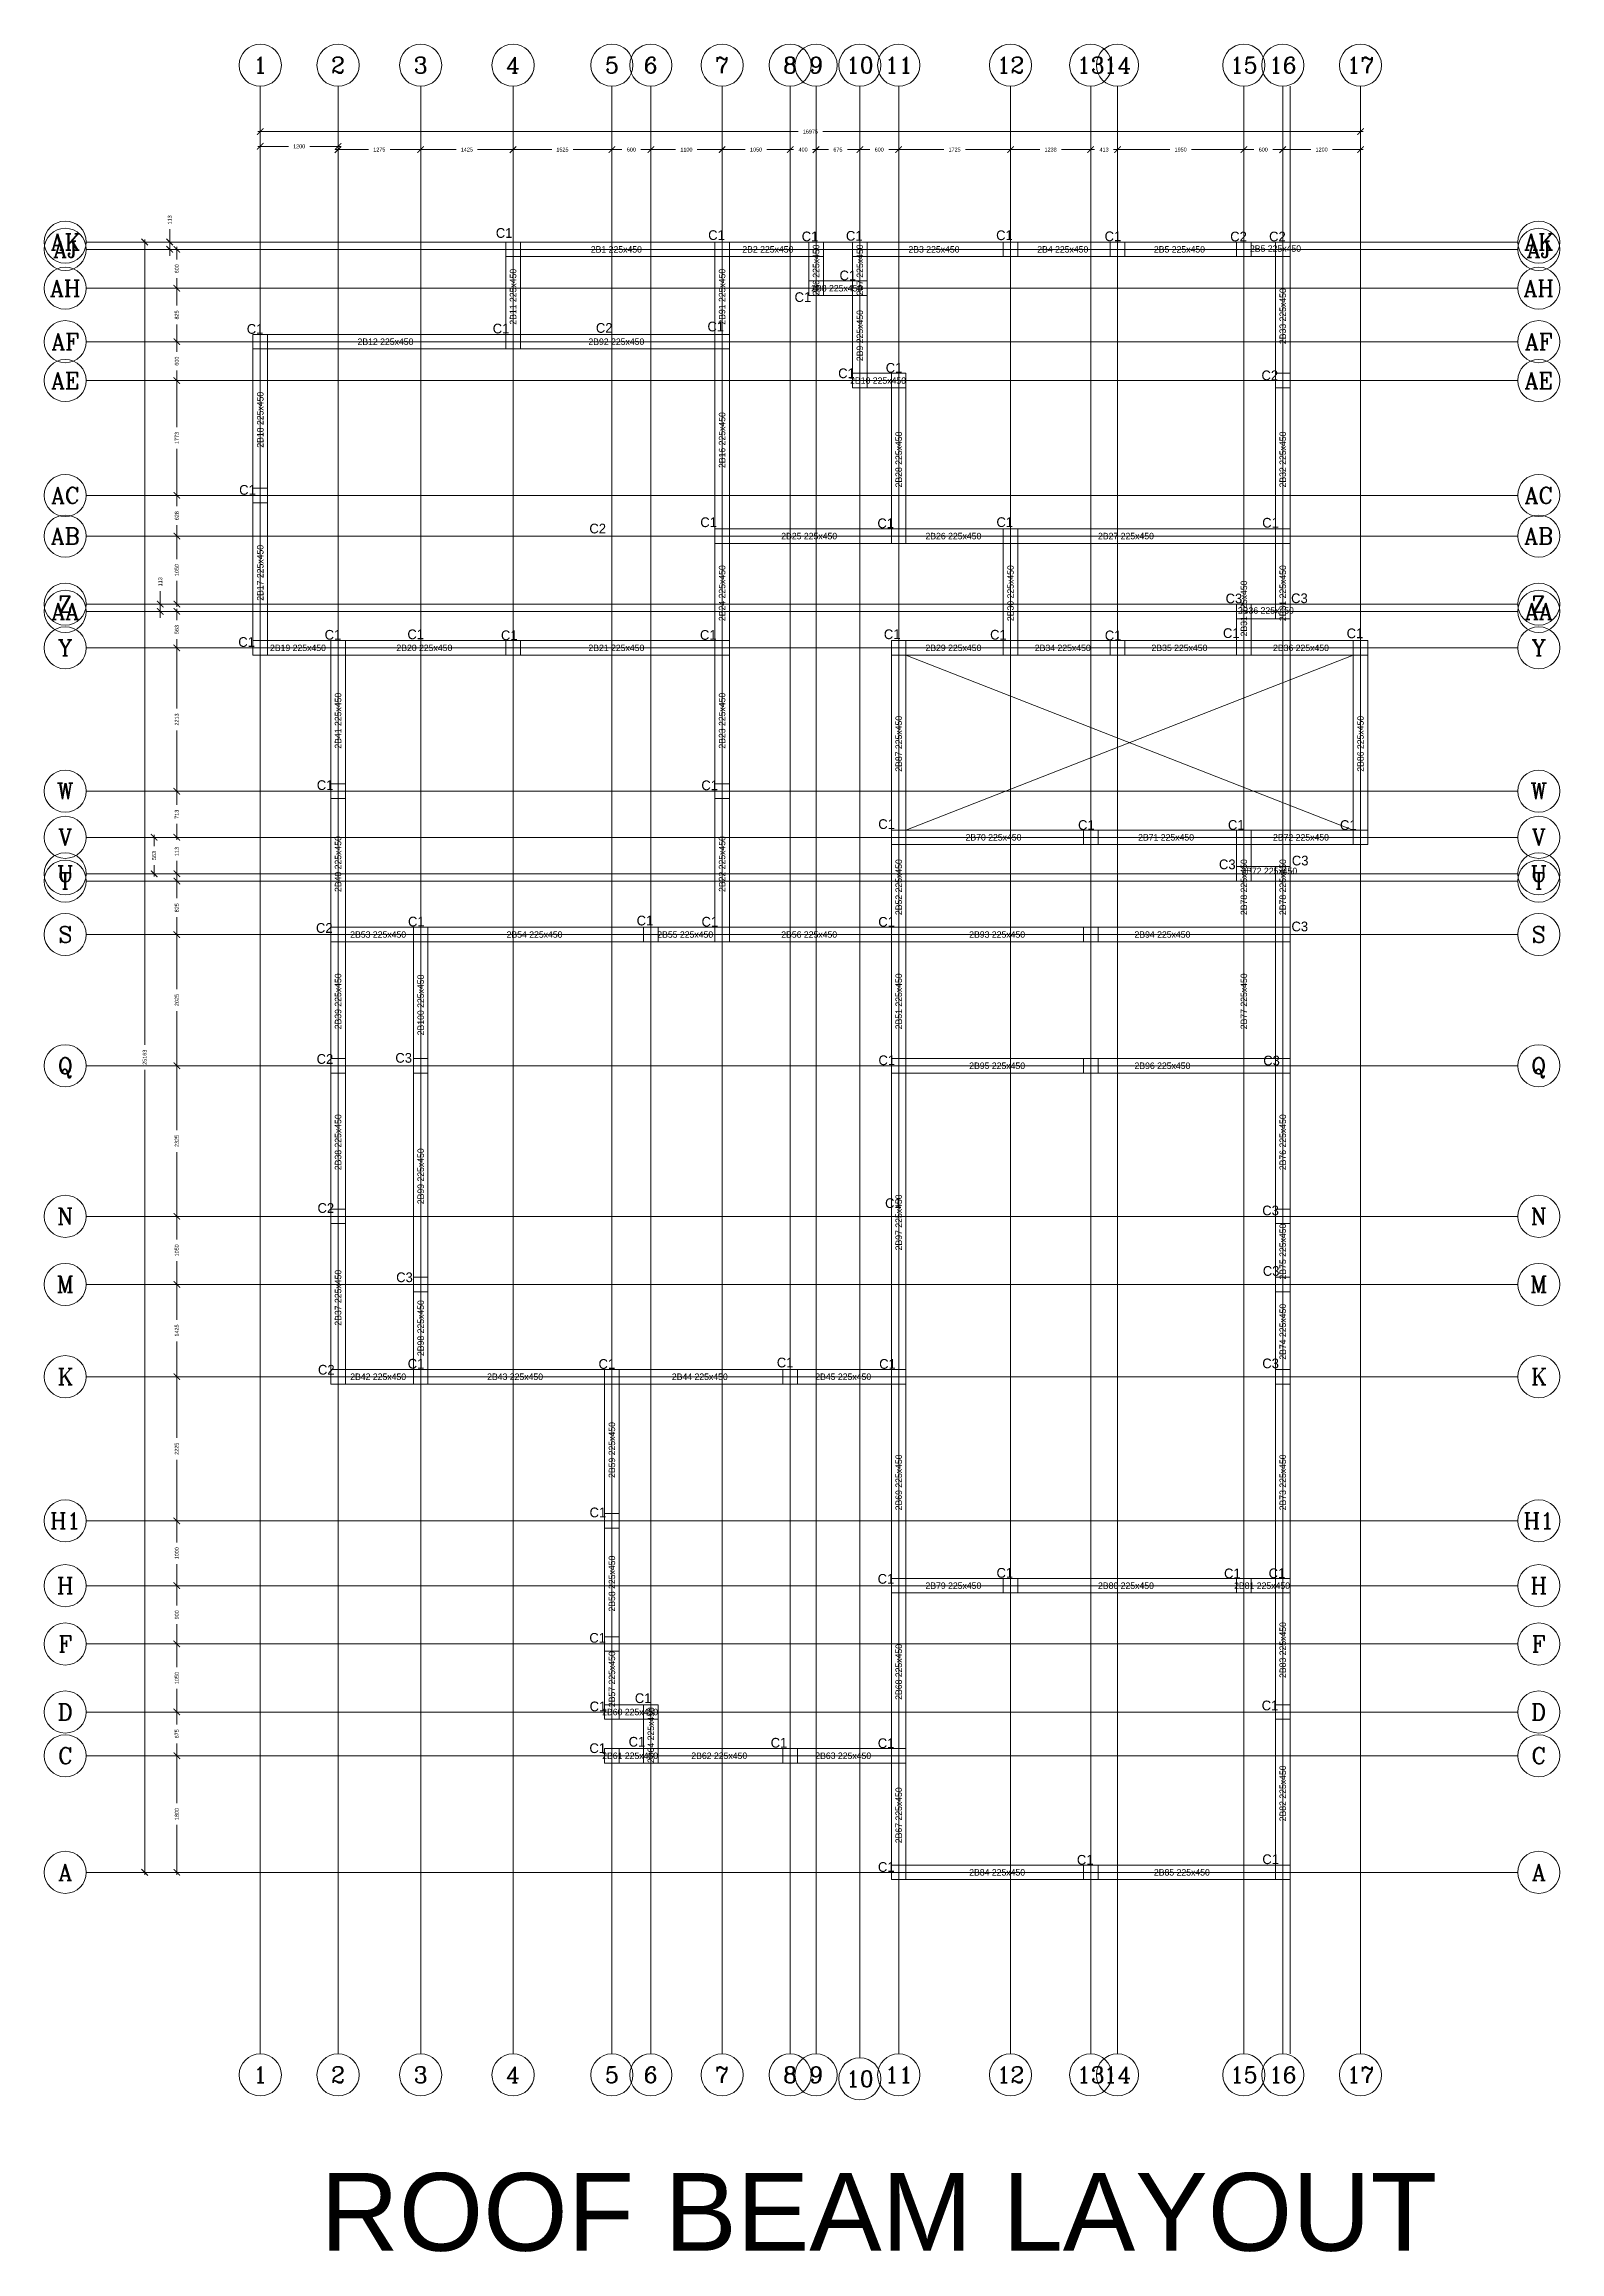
# Model space of a CAD drawing. Header units: inches. Extents: x 63905 to 122805, y 38716 to 73428.
# Drawn here: x 99421 to 122805, y 39354 to 73428 of the extents above; entities that cross this region are included whole.
import ezdxf
from ezdxf.enums import TextEntityAlignment as Align

# ---------------------------------------------------------------- set-up
doc = ezdxf.new("R2010")
doc.units = ezdxf.units.IN
doc.header["$MEASUREMENT"] = 0
doc.linetypes.add('CENTER2', pattern=[0.7, 0.5, -0.1, 0, -0.1])
doc.linetypes.add('HIDDEN2', pattern=[0.1875, 0.125, -0.0625])
doc.layers.get('Defpoints').update_dxf_attribs({"lineweight": 9})
for name, color, linetype, lineweight in [('Axis_1', 8, 'CENTER2', 0), ('Axis_2', 8, 'CENTER2', 0), ('AxisBalloons_1', 150, 'ByLayer', 0), ('AxisBalloons_2', 150, 'ByLayer', 0), ('AxisText_1', 18, 'ByLayer', 0), ('AxisText_2', 18, 'ByLayer', 0), ('Beam', 3, 'HIDDEN2', 0), ('BeamText', 5, 'ByLayer', 0), ('Column', 1, 'ByLayer', 0), ('ELMLAB', 2, 'Continuous', 0)]:
    doc.layers.add(name, color=color, linetype=linetype, lineweight=lineweight)
doc.layers.add('texts', color=7, linetype='Continuous')
doc.styles.add('AxisText_1', font='ROMANC', dxfattribs={"height": 50})
doc.styles.add('AxisText_2', font='ROMANC', dxfattribs={"height": 50})
doc.styles.add('BeamText', font='TXT', dxfattribs={"height": 1000})
doc.styles.add('FootingText', font='TXT', dxfattribs={"height": 1500})
doc.styles.get("Standard").update_dxf_attribs({"font": 'arial.ttf'})
doc.dimstyles.new('DAMMY D', dxfattribs={"dimtxt": 60, "dimasz": 100, "dimexe": 100, "dimexo": 100, "dimgap": 80, "dimtad": 0, "dimdec": 0, "dimtxsty": 'Standard', "dimblk": 'ARCHTICK', "dimcen": 2.5, "dimdle": 40, "dimse1": 1, "dimse2": 1, "dimclrd": 7, "dimclre": 256, "dimclrt": 7, "dimadec": 0, "dimazin": 0, "dimtfac": 1, "dimtdec": 0, "dimtmove": 0, "dimatfit": 3, "dimldrblk": 'ARCHTICK', "dimfxl": 0.18, "dimlwd": -1, "dimlwe": -1, "dimarcsym": 0})

msp = doc.modelspace()

# ---------------------------------------------------------------- texts
at = {"layer": 'AxisText_1', "linetype": 'Continuous', "style": 'AxisText_1'}
for s, p in [('AK', (99745.8, 70373.5)), ('AJ', (99745.8, 70261)), ('AK', (122480.2, 70373.5)), ('AJ', (122480.2, 70261)), ('AH', (99745.8, 69661)), ('AH', (122480.2, 69661)), ('AF', (99745.8, 68836)), ('AF', (122480.2, 68836)), ('AE', (99745.8, 68236)), ('AE', (122480.2, 68236)), ('AC', (99745.8, 66463.5)), ('AC', (122480.2, 66463.5)), ('AB', (99745.8, 65836)), ('AB', (122480.2, 65836)), ('AA', (99745.8, 64673.5)), ('Z', (99745.8, 64786)), ('AA', (122480.2, 64673.5)), ('Z', (122480.2, 64786)), ('Y', (99745.8, 64111)), ('Y', (122480.2, 64111)), ('W', (99745.8, 61898.5)), ('W', (122480.2, 61898.5)), ('V', (99745.8, 61186)), ('V', (122480.2, 61186)), ('U', (99745.8, 60623.5)), ('U', (122480.2, 60623.5)), ('T', (99745.8, 60511)), ('T', (122480.2, 60511)), ('S', (99745.8, 59686)), ('S', (122480.2, 59686)), ('Q', (99745.8, 57661)), ('Q', (122480.2, 57661)), ('N', (99745.8, 55336)), ('N', (122480.2, 55336)), ('M', (99745.8, 54286)), ('M', (122480.2, 54286)), ('K', (99745.8, 52861)), ('K', (122480.2, 52861)), ('H1', (99745.8, 50636)), ('H1', (122480.2, 50636)), ('H', (99745.8, 49636)), ('H', (122480.2, 49636)), ('F', (99745.8, 48736)), ('F', (122480.2, 48736)), ('D', (99745.8, 47686)), ('D', (122480.2, 47686)), ('C', (99745.8, 47011)), ('C', (122480.2, 47011)), ('A', (99745.8, 45211)), ('A', (122480.2, 45211))]:
    msp.add_text(s, height=250, dxfattribs=at).set_placement(p, align=Align.MIDDLE_CENTER)
at = {"layer": 'AxisText_2', "linetype": 'Continuous', "style": 'AxisText_2'}
for s, p in [('1', (102755, 73103.5)), ('2', (103955, 73103.5)), ('3', (105230, 73103.5)), ('4', (106655, 73103.5)), ('5', (108180, 73103.5)), ('6', (108780, 73103.5)), ('7', (109880, 73103.5)), ('8', (110930, 73103.5)), ('9', (111330, 73103.5)), ('10', (112005, 73103.5)), ('11', (112605, 73103.5)), ('12', (114330, 73103.5)), ('13', (115567.5, 73103.5)), ('14', (115980, 73103.5)), ('15', (117930, 73103.5)), ('16', (118530, 73103.5)), ('17', (119730, 73103.5)), ('1', (102755, 42085.1)), ('2', (103955, 42085.1)), ('3', (105230, 42085.1)), ('4', (106655, 42085.1)), ('5', (108180, 42085.1)), ('6', (108780, 42085.1)), ('7', (109880, 42085.1)), ('8', (110930, 42085.1)), ('9', (111330, 42085.1)), ('10', (112005, 42023.5)), ('11', (112605, 42085.1)), ('12', (114330, 42085.1)), ('13', (115567.5, 42085.1)), ('14', (115980, 42085.1)), ('15', (117930, 42085.1)), ('16', (118530, 42085.1)), ('17', (119730, 42085.1))]:
    msp.add_text(s, height=250, dxfattribs=at).set_placement(p, align=Align.MIDDLE_CENTER)
at = {"layer": 'Beam', "color": 5, "linetype": 'Continuous', "lineweight": 30, "style": 'FootingText'}
for s, p in [('C1', (106389.2, 70394.1)), ('C1', (109665.7, 70361.1)), ('C1', (111108.7, 70340.6)), ('C1', (111791.2, 70350.1)), ('C1', (114108.2, 70358.6)), ('C1', (115781.7, 70342.1)), ('C2', (117719.7, 70339.1)), ('C2', (118319.7, 70339.1)), ('C1', (111691.7, 69738.6)), ('C1', (110998.2, 69404.1)), ('C1', (102546.7, 68913.1)), ('C1', (106341.7, 68918.6)), ('C2', (107933.2, 68928.1)), ('C1', (109654.2, 68950.1)), ('C1', (112404.7, 68312.1)), ('C1', (111671.2, 68228.1)), ('C2', (118202.2, 68196.1)), ('C1', (102429.7, 66428.6)), ('C1', (109544.2, 65929.1)), ('C1', (112276.7, 65912.6)), ('C1', (114112.7, 65931.1)), ('C1', (118213.7, 65921.6)), ('C2', (107832.7, 65832.1)), ('C3', (117648.6, 64752.6)), ('C3', (118659.1, 64756.1)), ('C1', (117608.2, 64218.1)), ('C1', (119515.7, 64214.6)), ('C1', (102415.7, 64080.6)), ('C1', (103748.2, 64192.1)), ('C1', (105025.2, 64199.1)), ('C1', (106468.7, 64184.1)), ('C1', (109539.2, 64189.6)), ('C1', (112376.2, 64200.1)), ('C1', (114015.2, 64193.1)), ('C1', (115785.2, 64182.6)), ('C1', (103627.2, 61872.1)), ('C1', (109560.2, 61868.6)), ('C1', (112289.7, 61270.6)), ('C1', (115372.2, 61256.1)), ('C1', (117684.7, 61257.1)), ('C1', (119413.2, 61255.6)), ('C3', (117546.2, 60649.1)), ('C3', (118670.7, 60707.6)), ('C1', (108561.7, 59781.1)), ('C2', (103614.2, 59667.1)), ('C1', (105034.2, 59765.6)), ('C1', (109562.7, 59763.6)), ('C1', (112290.2, 59761.6)), ('C3', (118664.7, 59690.6)), ('C2', (103624.7, 57645.1)), ('C3', (104839.2, 57662.1)), ('C1', (112292.7, 57625.1)), ('C3', (118229.2, 57620.6)), ('C2', (103638.2, 55345.1)), ('C1', (112394.7, 55420.1)), ('C3', (118214.2, 55307.1)), ('C3', (118222.7, 54373.1)), ('C3', (104852.2, 54275.6)), ('C1', (110724.2, 52959.6)), ('C2', (103645.2, 52849.1)), ('C1', (105029.7, 52941.1)), ('C1', (107973.7, 52937.6)), ('C1', (112303.7, 52938.1)), ('C3', (118214.7, 52946.6)), ('C1', (107835.2, 50646.6)), ('C1', (112280.2, 49621.1)), ('C1', (114113.7, 49713.6)), ('C1', (117624.7, 49705.1)), ('C1', (118312.7, 49707.1)), ('C1', (107832.2, 48710.6)), ('C1', (107836.7, 47652.1)), ('C1', (108533.7, 47779.1)), ('C1', (118205.7, 47667.1)), ('C1', (107833.2, 47007.6)), ('C1', (108438.2, 47106.6)), ('C1', (110629.7, 47091.6)), ('C1', (112282.2, 47084.1)), ('C1', (112284.7, 45173.6)), ('C1', (115354.2, 45284.6)), ('C1', (118215.7, 45293.6))]:
    msp.add_text(s, height=150, dxfattribs=at).set_placement(p, align=Align.BOTTOM_LEFT)
at = {"layer": 'BeamText', "linetype": 'Continuous', "style": 'BeamText'}
for s, p in [('2B1 225x450 ', (108267.5, 70261)), ('2B2 225x450 ', (110605, 70261)), ('2B3 225x450 ', (113167.5, 70261)), ('2B4 225x450 ', (115155, 70261)), ('2B5 225x450 ', (116955, 70261)), ('2B5 225x450 ', (118437, 70273.5)), ('2B8 225x450 ', (111667.5, 69661)), ('2B12 225x450 ', (104705, 68836)), ('2B92 225x450 ', (108267.5, 68836)), ('2B10 225x450 ', (112305, 68236)), ('2B25 225x450 ', (111242.5, 65836)), ('2B26 225x450 ', (113467.5, 65836)), ('2B27 225x450 ', (116130, 65836)), ('2B36 225x450 ', (118288.6, 64687.7)), ('2B19 225x450 ', (103355, 64111)), ('2B20 225x450 ', (105305, 64111)), ('2B21 225x450 ', (108267.5, 64111)), ('2B29 225x450 ', (113467.5, 64111)), ('2B34 225x450 ', (115155, 64111)), ('2B35 225x450 ', (116955, 64111)), ('2B36 225x450 ', (118830, 64111)), ('2B70 225x450 ', (114086.2, 61186)), ('2B71 225x450 ', (116748.7, 61186)), ('2B72 225x450 ', (118830, 61186)), ('2B72 225x450 ', (118340.9, 60667.4)), ('2B53 225x450 ', (104592.5, 59686)), ('2B54 225x450 ', (107005, 59686)), ('2B55 225x450 ', (109330, 59686)), ('2B56 225x450 ', (111242.5, 59686)), ('2B93 225x450 ', (114142.5, 59686)), ('2B94 225x450 ', (116692.5, 59686)), ('2B95 225x450 ', (114142.5, 57661)), ('2B96 225x450 ', (116692.5, 57661)), ('2B42 225x450 ', (104592.5, 52861)), ('2B43 225x450 ', (106705, 52861)), ('2B44 225x450 ', (109555, 52861)), ('2B45 225x450 ', (111767.5, 52861)), ('2B79 225x450 ', (113467.5, 49636)), ('2B80 225x450 ', (116130, 49636)), ('2B81 225x450 ', (118230, 49636)), ('2B60 225x450 ', (108480, 47686)), ('2B61 225x450 ', (108480, 47011)), ('2B62 225x450 ', (109855, 47011)), ('2B63 225x450 ', (111767.5, 47011)), ('2B84 225x450 ', (114142.5, 45211)), ('2B85 225x450 ', (116992.5, 45211))]:
    msp.add_text(s, height=100, dxfattribs=at).set_placement(p, align=Align.MIDDLE_CENTER)
for s, p in [('2B6 225x450 ', (111330, 69961)), ('2B7 225x450 ', (112005, 69961)), ('2B11 225x450 ', (106655, 69548.5)), ('2B91 225x450 ', (109880, 69548.5)), ('2B33 225x450 ', (118530, 69248.5)), ('2B9 225x450 ', (112005, 68948.5)), ('2B18 225x450 ', (102755, 67649.8)), ('2B16 225x450 ', (109880, 67336)), ('2B28 225x450 ', (112605, 67036)), ('2B32 225x450 ', (118530, 67036)), ('2B17 225x450 ', (102755, 65287.3)), ('2B24 225x450 ', (109880, 64973.5)), ('2B30 225x450 ', (114330, 64973.5)), ('2B31 225x450 ', (117930.5, 64737)), ('2B31 225x450 ', (118530, 64973.5)), ('2B41 225x450 ', (103955, 63004.8)), ('2B23 225x450 ', (109880, 63004.8)), ('2B87 225x450 ', (112605, 62648.5)), ('2B86 225x450 ', (119730, 62648.5)), ('2B40 225x450 ', (103955, 60792.3)), ('2B22 225x450 ', (109880, 60792.3)), ('2B52 225x450 ', (112605, 60436)), ('2B78 225x450 ', (117930, 60436)), ('2B78 225x450 ', (118530, 60436)), ('2B39 225x450 ', (103955, 58673.5)), ('2B100 225x450 ', (105230, 58617.3)), ('2B51 225x450 ', (112605, 58673.5)), ('2B77 225x450 ', (117930, 58673.5)), ('2B38 225x450 ', (103955, 56498.5)), ('2B76 225x450 ', (118530, 56498.5)), ('2B99 225x450 ', (105230, 55973.5)), ('2B97 225x450 ', (112605, 55261)), ('2B75 225x450 ', (118530, 54811)), ('2B37 225x450 ', (103955, 54098.5)), ('2B98 225x450 ', (105230, 53629.8)), ('2B74 225x450 ', (118530, 53573.5)), ('2B59 225x450 ', (108180, 51748.5)), ('2B69 225x450 ', (112605, 51248.5)), ('2B73 225x450 ', (118530, 51248.5)), ('2B58 225x450 ', (108180, 49686)), ('2B83 225x450 ', (118530, 48661)), ('2B68 225x450 ', (112605, 48323.5)), ('2B57 225x450 ', (108180, 48211)), ('2B64 225x450 ', (108780, 47348.5)), ('2B82 225x450 ', (118530, 46448.5)), ('2B67 225x450 ', (112605, 46111))]:
    msp.add_text(s, height=100, rotation=90, dxfattribs=at).set_placement(p, align=Align.MIDDLE_CENTER)
at = {"layer": 'texts', "color": 3, "ltscale": 5, "insert": (103680.6, 40570.9), "char_height": 1200, "width": 36662.845, "attachment_point": 1}
msp.add_mtext('ROOF BEAM LAYOUT', dxfattribs=at)

# ---------------------------------------------------------------- blocks, each defined once
blk = doc.blocks.new('_ArchTick')
at = {"color": 0, "linetype": 'ByBlock', "const_width": 0.15}
blk.add_lwpolyline([(-0.5, -0.5), (0.5, 0.5)], dxfattribs=at)
blk = doc.blocks.new('*D129')
at = {"layer": 'Defpoints', "color": 0, "transparency": 16777216}
for p in [(102755, 72778), (103955, 72778), (103955, 71851)]:
    blk.add_point(p, dxfattribs=at)
at = {"layer": 'ELMLAB', "color": 7, "transparency": 16777216}
for p, q in [((102715, 71851), (103188, 71851)), ((103995, 71851), (103522, 71851))]:
    blk.add_line(p, q, dxfattribs=at)
at = {"layer": 'ELMLAB', "color": 7, "transparency": 16777216, "xscale": 100, "yscale": 100, "zscale": 100, "rotation": 180}
blk.add_blockref('_ArchTick', (102755, 71851), dxfattribs=at)
at = {"layer": 'ELMLAB', "color": 7, "transparency": 16777216, "xscale": 100, "yscale": 100, "zscale": 100}
blk.add_blockref('_ArchTick', (103955, 71851), dxfattribs=at)
at = {"layer": 'ELMLAB', "color": 7, "transparency": 16777216, "insert": (103355, 71851), "char_height": 60, "attachment_point": 5}
blk.add_mtext('1200', dxfattribs=at)
blk = doc.blocks.new('*D130')
at = {"layer": 'Defpoints', "color": 0, "transparency": 16777216}
for p in [(103955, 72778), (105230, 72778), (105230, 71801)]:
    blk.add_point(p, dxfattribs=at)
at = {"layer": 'ELMLAB', "color": 7, "transparency": 16777216}
for p, q in [((103915, 71801), (104426, 71801)), ((105270, 71801), (104759, 71801))]:
    blk.add_line(p, q, dxfattribs=at)
at = {"layer": 'ELMLAB', "color": 7, "transparency": 16777216, "xscale": 100, "yscale": 100, "zscale": 100, "rotation": 180}
blk.add_blockref('_ArchTick', (103955, 71801), dxfattribs=at)
at = {"layer": 'ELMLAB', "color": 7, "transparency": 16777216, "xscale": 100, "yscale": 100, "zscale": 100}
blk.add_blockref('_ArchTick', (105230, 71801), dxfattribs=at)
at = {"layer": 'ELMLAB', "color": 7, "transparency": 16777216, "insert": (104592, 71801), "char_height": 60, "attachment_point": 5}
blk.add_mtext('1275', dxfattribs=at)
blk = doc.blocks.new('*D131')
at = {"layer": 'Defpoints', "color": 0, "transparency": 16777216}
for p in [(105230, 72778), (106655, 72778), (106655, 71801)]:
    blk.add_point(p, dxfattribs=at)
at = {"layer": 'ELMLAB', "color": 7, "transparency": 16777216}
for p, q in [((105190, 71801), (105776, 71801)), ((106695, 71801), (106109, 71801))]:
    blk.add_line(p, q, dxfattribs=at)
at = {"layer": 'ELMLAB', "color": 7, "transparency": 16777216, "xscale": 100, "yscale": 100, "zscale": 100, "rotation": 180}
blk.add_blockref('_ArchTick', (105230, 71801), dxfattribs=at)
at = {"layer": 'ELMLAB', "color": 7, "transparency": 16777216, "xscale": 100, "yscale": 100, "zscale": 100}
blk.add_blockref('_ArchTick', (106655, 71801), dxfattribs=at)
at = {"layer": 'ELMLAB', "color": 7, "transparency": 16777216, "insert": (105942, 71801), "char_height": 60, "attachment_point": 5}
blk.add_mtext('1425', dxfattribs=at)
blk = doc.blocks.new('*D132')
at = {"layer": 'Defpoints', "color": 0, "transparency": 16777216}
for p in [(106655, 72778), (108180, 72778), (108180, 71801)]:
    blk.add_point(p, dxfattribs=at)
at = {"layer": 'ELMLAB', "color": 7, "transparency": 16777216}
for p, q in [((106615, 71801), (107251, 71801)), ((108220, 71801), (107584, 71801))]:
    blk.add_line(p, q, dxfattribs=at)
at = {"layer": 'ELMLAB', "color": 7, "transparency": 16777216, "xscale": 100, "yscale": 100, "zscale": 100, "rotation": 180}
blk.add_blockref('_ArchTick', (106655, 71801), dxfattribs=at)
at = {"layer": 'ELMLAB', "color": 7, "transparency": 16777216, "xscale": 100, "yscale": 100, "zscale": 100}
blk.add_blockref('_ArchTick', (108180, 71801), dxfattribs=at)
at = {"layer": 'ELMLAB', "color": 7, "transparency": 16777216, "insert": (107417, 71801), "char_height": 60, "attachment_point": 5}
blk.add_mtext('1525', dxfattribs=at)
blk = doc.blocks.new('*D133')
at = {"layer": 'Defpoints', "color": 0, "transparency": 16777216}
for p in [(108180, 72778), (108780, 72778), (108780, 71801)]:
    blk.add_point(p, dxfattribs=at)
at = {"layer": 'ELMLAB', "color": 7, "transparency": 16777216}
for p, q in [((108140, 71801), (108334, 71801)), ((108820, 71801), (108626, 71801))]:
    blk.add_line(p, q, dxfattribs=at)
at = {"layer": 'ELMLAB', "color": 7, "transparency": 16777216, "xscale": 100, "yscale": 100, "zscale": 100, "rotation": 180}
blk.add_blockref('_ArchTick', (108180, 71801), dxfattribs=at)
at = {"layer": 'ELMLAB', "color": 7, "transparency": 16777216, "xscale": 100, "yscale": 100, "zscale": 100}
blk.add_blockref('_ArchTick', (108780, 71801), dxfattribs=at)
at = {"layer": 'ELMLAB', "color": 7, "transparency": 16777216, "insert": (108480, 71801), "char_height": 60, "attachment_point": 5}
blk.add_mtext('600', dxfattribs=at)
blk = doc.blocks.new('*D134')
at = {"layer": 'Defpoints', "color": 0, "transparency": 16777216}
for p in [(108780, 72778), (109880, 72778), (109880, 71801)]:
    blk.add_point(p, dxfattribs=at)
at = {"layer": 'ELMLAB', "color": 7, "transparency": 16777216}
for p, q in [((108740, 71801), (109163, 71801)), ((109920, 71801), (109497, 71801))]:
    blk.add_line(p, q, dxfattribs=at)
at = {"layer": 'ELMLAB', "color": 7, "transparency": 16777216, "xscale": 100, "yscale": 100, "zscale": 100, "rotation": 180}
blk.add_blockref('_ArchTick', (108780, 71801), dxfattribs=at)
at = {"layer": 'ELMLAB', "color": 7, "transparency": 16777216, "xscale": 100, "yscale": 100, "zscale": 100}
blk.add_blockref('_ArchTick', (109880, 71801), dxfattribs=at)
at = {"layer": 'ELMLAB', "color": 7, "transparency": 16777216, "insert": (109330, 71801), "char_height": 60, "attachment_point": 5}
blk.add_mtext('1100', dxfattribs=at)
blk = doc.blocks.new('*D135')
at = {"layer": 'Defpoints', "color": 0, "transparency": 16777216}
for p in [(109880, 72778), (110930, 72778), (110930, 71801)]:
    blk.add_point(p, dxfattribs=at)
at = {"layer": 'ELMLAB', "color": 7, "transparency": 16777216}
for p, q in [((109840, 71801), (110238, 71801)), ((110970, 71801), (110572, 71801))]:
    blk.add_line(p, q, dxfattribs=at)
at = {"layer": 'ELMLAB', "color": 7, "transparency": 16777216, "xscale": 100, "yscale": 100, "zscale": 100, "rotation": 180}
blk.add_blockref('_ArchTick', (109880, 71801), dxfattribs=at)
at = {"layer": 'ELMLAB', "color": 7, "transparency": 16777216, "xscale": 100, "yscale": 100, "zscale": 100}
blk.add_blockref('_ArchTick', (110930, 71801), dxfattribs=at)
at = {"layer": 'ELMLAB', "color": 7, "transparency": 16777216, "insert": (110405, 71801), "char_height": 60, "attachment_point": 5}
blk.add_mtext('1050', dxfattribs=at)
blk = doc.blocks.new('*D136')
at = {"layer": 'Defpoints', "color": 0, "transparency": 16777216}
for p in [(110930, 72778), (111330, 72778), (111330, 71801)]:
    blk.add_point(p, dxfattribs=at)
at = {"layer": 'ELMLAB', "color": 7, "transparency": 16777216}
for p, q in [((110930, 71801), (110830, 71801)), ((110930, 71801), (110983, 71801)), ((111330, 71801), (111277, 71801)), ((111330, 71801), (111430, 71801))]:
    blk.add_line(p, q, dxfattribs=at)
at = {"layer": 'ELMLAB', "color": 7, "transparency": 16777216, "xscale": 100, "yscale": 100, "zscale": 100}
blk.add_blockref('_ArchTick', (110930, 71801), dxfattribs=at)
at = {"layer": 'ELMLAB', "color": 7, "transparency": 16777216, "xscale": 100, "yscale": 100, "zscale": 100, "rotation": 180}
blk.add_blockref('_ArchTick', (111330, 71801), dxfattribs=at)
at = {"layer": 'ELMLAB', "color": 7, "transparency": 16777216, "insert": (111130, 71801), "char_height": 60, "attachment_point": 5}
blk.add_mtext('400', dxfattribs=at)
blk = doc.blocks.new('*D137')
at = {"layer": 'Defpoints', "color": 0, "transparency": 16777216}
for p in [(111330, 72778), (112005, 72778), (112005, 71801)]:
    blk.add_point(p, dxfattribs=at)
at = {"layer": 'ELMLAB', "color": 7, "transparency": 16777216}
for p, q in [((111290, 71801), (111521, 71801)), ((112045, 71801), (111814, 71801))]:
    blk.add_line(p, q, dxfattribs=at)
at = {"layer": 'ELMLAB', "color": 7, "transparency": 16777216, "xscale": 100, "yscale": 100, "zscale": 100, "rotation": 180}
blk.add_blockref('_ArchTick', (111330, 71801), dxfattribs=at)
at = {"layer": 'ELMLAB', "color": 7, "transparency": 16777216, "xscale": 100, "yscale": 100, "zscale": 100}
blk.add_blockref('_ArchTick', (112005, 71801), dxfattribs=at)
at = {"layer": 'ELMLAB', "color": 7, "transparency": 16777216, "insert": (111667, 71801), "char_height": 60, "attachment_point": 5}
blk.add_mtext('675', dxfattribs=at)
blk = doc.blocks.new('*D138')
at = {"layer": 'Defpoints', "color": 0, "transparency": 16777216}
for p in [(112005, 72778), (112605, 72778), (112605, 71801)]:
    blk.add_point(p, dxfattribs=at)
at = {"layer": 'ELMLAB', "color": 7, "transparency": 16777216}
for p, q in [((111965, 71801), (112159, 71801)), ((112645, 71801), (112451, 71801))]:
    blk.add_line(p, q, dxfattribs=at)
at = {"layer": 'ELMLAB', "color": 7, "transparency": 16777216, "xscale": 100, "yscale": 100, "zscale": 100, "rotation": 180}
blk.add_blockref('_ArchTick', (112005, 71801), dxfattribs=at)
at = {"layer": 'ELMLAB', "color": 7, "transparency": 16777216, "xscale": 100, "yscale": 100, "zscale": 100}
blk.add_blockref('_ArchTick', (112605, 71801), dxfattribs=at)
at = {"layer": 'ELMLAB', "color": 7, "transparency": 16777216, "insert": (112305, 71801), "char_height": 60, "attachment_point": 5}
blk.add_mtext('600', dxfattribs=at)
blk = doc.blocks.new('*D139')
at = {"layer": 'Defpoints', "color": 0, "transparency": 16777216}
for p in [(112605, 72778), (114330, 72778), (114330, 71801)]:
    blk.add_point(p, dxfattribs=at)
at = {"layer": 'ELMLAB', "color": 7, "transparency": 16777216}
for p, q in [((112565, 71801), (113301, 71801)), ((114370, 71801), (113634, 71801))]:
    blk.add_line(p, q, dxfattribs=at)
at = {"layer": 'ELMLAB', "color": 7, "transparency": 16777216, "xscale": 100, "yscale": 100, "zscale": 100, "rotation": 180}
blk.add_blockref('_ArchTick', (112605, 71801), dxfattribs=at)
at = {"layer": 'ELMLAB', "color": 7, "transparency": 16777216, "xscale": 100, "yscale": 100, "zscale": 100}
blk.add_blockref('_ArchTick', (114330, 71801), dxfattribs=at)
at = {"layer": 'ELMLAB', "color": 7, "transparency": 16777216, "insert": (113467, 71801), "char_height": 60, "attachment_point": 5}
blk.add_mtext('1725', dxfattribs=at)
blk = doc.blocks.new('*D140')
at = {"layer": 'Defpoints', "color": 0, "transparency": 16777216}
for p in [(114330, 72778), (115567, 72778), (115567, 71801)]:
    blk.add_point(p, dxfattribs=at)
at = {"layer": 'ELMLAB', "color": 7, "transparency": 16777216}
for p, q in [((114290, 71801), (114782, 71801)), ((115607, 71801), (115116, 71801))]:
    blk.add_line(p, q, dxfattribs=at)
at = {"layer": 'ELMLAB', "color": 7, "transparency": 16777216, "xscale": 100, "yscale": 100, "zscale": 100, "rotation": 180}
blk.add_blockref('_ArchTick', (114330, 71801), dxfattribs=at)
at = {"layer": 'ELMLAB', "color": 7, "transparency": 16777216, "xscale": 100, "yscale": 100, "zscale": 100}
blk.add_blockref('_ArchTick', (115567, 71801), dxfattribs=at)
at = {"layer": 'ELMLAB', "color": 7, "transparency": 16777216, "insert": (114949, 71801), "char_height": 60, "attachment_point": 5}
blk.add_mtext('1238', dxfattribs=at)
blk = doc.blocks.new('*D141')
at = {"layer": 'Defpoints', "color": 0, "transparency": 16777216}
for p in [(115567, 72778), (115980, 72778), (115980, 71801)]:
    blk.add_point(p, dxfattribs=at)
at = {"layer": 'ELMLAB', "color": 7, "transparency": 16777216}
for p, q in [((115567, 71801), (115467, 71801)), ((115567, 71801), (115626, 71801)), ((115980, 71801), (115921, 71801)), ((115980, 71801), (116080, 71801))]:
    blk.add_line(p, q, dxfattribs=at)
at = {"layer": 'ELMLAB', "color": 7, "transparency": 16777216, "xscale": 100, "yscale": 100, "zscale": 100}
blk.add_blockref('_ArchTick', (115567, 71801), dxfattribs=at)
at = {"layer": 'ELMLAB', "color": 7, "transparency": 16777216, "xscale": 100, "yscale": 100, "zscale": 100, "rotation": 180}
blk.add_blockref('_ArchTick', (115980, 71801), dxfattribs=at)
at = {"layer": 'ELMLAB', "color": 7, "transparency": 16777216, "insert": (115774, 71801), "char_height": 60, "attachment_point": 5}
blk.add_mtext('413', dxfattribs=at)
blk = doc.blocks.new('*D142')
at = {"layer": 'Defpoints', "color": 0, "transparency": 16777216}
for p in [(115980, 72778), (117930, 72778), (117930, 71801)]:
    blk.add_point(p, dxfattribs=at)
at = {"layer": 'ELMLAB', "color": 7, "transparency": 16777216}
for p, q in [((115940, 71801), (116788, 71801)), ((117970, 71801), (117122, 71801))]:
    blk.add_line(p, q, dxfattribs=at)
at = {"layer": 'ELMLAB', "color": 7, "transparency": 16777216, "xscale": 100, "yscale": 100, "zscale": 100, "rotation": 180}
blk.add_blockref('_ArchTick', (115980, 71801), dxfattribs=at)
at = {"layer": 'ELMLAB', "color": 7, "transparency": 16777216, "xscale": 100, "yscale": 100, "zscale": 100}
blk.add_blockref('_ArchTick', (117930, 71801), dxfattribs=at)
at = {"layer": 'ELMLAB', "color": 7, "transparency": 16777216, "insert": (116955, 71801), "char_height": 60, "attachment_point": 5}
blk.add_mtext('1950', dxfattribs=at)
blk = doc.blocks.new('*D143')
at = {"layer": 'Defpoints', "color": 0, "transparency": 16777216}
for p in [(117930, 72778), (118530, 72778), (118530, 71801)]:
    blk.add_point(p, dxfattribs=at)
at = {"layer": 'ELMLAB', "color": 7, "transparency": 16777216}
for p, q in [((117890, 71801), (118084, 71801)), ((118570, 71801), (118376, 71801))]:
    blk.add_line(p, q, dxfattribs=at)
at = {"layer": 'ELMLAB', "color": 7, "transparency": 16777216, "xscale": 100, "yscale": 100, "zscale": 100, "rotation": 180}
blk.add_blockref('_ArchTick', (117930, 71801), dxfattribs=at)
at = {"layer": 'ELMLAB', "color": 7, "transparency": 16777216, "xscale": 100, "yscale": 100, "zscale": 100}
blk.add_blockref('_ArchTick', (118530, 71801), dxfattribs=at)
at = {"layer": 'ELMLAB', "color": 7, "transparency": 16777216, "insert": (118230, 71801), "char_height": 60, "attachment_point": 5}
blk.add_mtext('600', dxfattribs=at)
blk = doc.blocks.new('*D144')
at = {"layer": 'Defpoints', "color": 0, "transparency": 16777216}
for p in [(118530, 72778), (119730, 72778), (119730, 71801)]:
    blk.add_point(p, dxfattribs=at)
at = {"layer": 'ELMLAB', "color": 7, "transparency": 16777216}
for p, q in [((118490, 71801), (118963, 71801)), ((119770, 71801), (119297, 71801))]:
    blk.add_line(p, q, dxfattribs=at)
at = {"layer": 'ELMLAB', "color": 7, "transparency": 16777216, "xscale": 100, "yscale": 100, "zscale": 100, "rotation": 180}
blk.add_blockref('_ArchTick', (118530, 71801), dxfattribs=at)
at = {"layer": 'ELMLAB', "color": 7, "transparency": 16777216, "xscale": 100, "yscale": 100, "zscale": 100}
blk.add_blockref('_ArchTick', (119730, 71801), dxfattribs=at)
at = {"layer": 'ELMLAB', "color": 7, "transparency": 16777216, "insert": (119130, 71801), "char_height": 60, "attachment_point": 5}
blk.add_mtext('1200', dxfattribs=at)
blk = doc.blocks.new('*D145')
at = {"layer": 'Defpoints', "color": 0, "transparency": 16777216}
for p in [(102755, 72778), (119730, 72778), (119730, 72078)]:
    blk.add_point(p, dxfattribs=at)
at = {"layer": 'ELMLAB', "color": 7, "transparency": 16777216}
for p, q in [((102715, 72078), (111052, 72078)), ((119770, 72078), (111433, 72078))]:
    blk.add_line(p, q, dxfattribs=at)
at = {"layer": 'ELMLAB', "color": 7, "transparency": 16777216, "xscale": 100, "yscale": 100, "zscale": 100, "rotation": 180}
blk.add_blockref('_ArchTick', (102755, 72078), dxfattribs=at)
at = {"layer": 'ELMLAB', "color": 7, "transparency": 16777216, "xscale": 100, "yscale": 100, "zscale": 100}
blk.add_blockref('_ArchTick', (119730, 72078), dxfattribs=at)
at = {"layer": 'ELMLAB', "color": 7, "transparency": 16777216, "insert": (111242, 72078), "char_height": 60, "attachment_point": 5}
blk.add_mtext('16975', dxfattribs=at)
blk = doc.blocks.new('*D146')
at = {"layer": 'Defpoints', "color": 0, "transparency": 16777216}
for p in [(101467, 47011), (102755, 47011), (102755, 45211)]:
    blk.add_point(p, dxfattribs=at)
at = {"layer": 'ELMLAB', "color": 7, "transparency": 16777216}
for p, q in [((101467, 47051), (101467, 46278)), ((101467, 45171), (101467, 45944))]:
    blk.add_line(p, q, dxfattribs=at)
at = {"layer": 'ELMLAB', "color": 7, "transparency": 16777216, "xscale": 100, "yscale": 100, "zscale": 100}
for p, rotation in [((101467, 47011), 90), ((101467, 45211), 270)]:
    blk.add_blockref('_ArchTick', p, dxfattribs=dict(at, rotation=rotation))
at = {"layer": 'ELMLAB', "color": 7, "transparency": 16777216, "insert": (101467, 46111), "char_height": 60, "attachment_point": 5, "rotation": 90}
blk.add_mtext('1800', dxfattribs=at)
blk = doc.blocks.new('*D147')
at = {"layer": 'Defpoints', "color": 0, "transparency": 16777216}
for p in [(100071, 47686), (101467, 47686), (100071, 47011)]:
    blk.add_point(p, dxfattribs=at)
at = {"layer": 'ELMLAB', "color": 7, "transparency": 16777216}
for p, q in [((101467, 47726), (101467, 47495)), ((101467, 46971), (101467, 47202))]:
    blk.add_line(p, q, dxfattribs=at)
at = {"layer": 'ELMLAB', "color": 7, "transparency": 16777216, "xscale": 100, "yscale": 100, "zscale": 100}
for p, rotation in [((101467, 47686), 90), ((101467, 47011), 270)]:
    blk.add_blockref('_ArchTick', p, dxfattribs=dict(at, rotation=rotation))
at = {"layer": 'ELMLAB', "color": 7, "transparency": 16777216, "insert": (101467, 47349), "char_height": 60, "attachment_point": 5, "rotation": 90}
blk.add_mtext('675', dxfattribs=at)
blk = doc.blocks.new('*D148')
at = {"layer": 'Defpoints', "color": 0, "transparency": 16777216}
for p in [(100071, 48736), (101467, 48736), (100071, 47686)]:
    blk.add_point(p, dxfattribs=at)
at = {"layer": 'ELMLAB', "color": 7, "transparency": 16777216}
for p, q in [((101467, 48776), (101467, 48378)), ((101467, 47646), (101467, 48044))]:
    blk.add_line(p, q, dxfattribs=at)
at = {"layer": 'ELMLAB', "color": 7, "transparency": 16777216, "xscale": 100, "yscale": 100, "zscale": 100}
for p, rotation in [((101467, 48736), 90), ((101467, 47686), 270)]:
    blk.add_blockref('_ArchTick', p, dxfattribs=dict(at, rotation=rotation))
at = {"layer": 'ELMLAB', "color": 7, "transparency": 16777216, "insert": (101467, 48211), "char_height": 60, "attachment_point": 5, "rotation": 90}
blk.add_mtext('1050', dxfattribs=at)
blk = doc.blocks.new('*D149')
at = {"layer": 'Defpoints', "color": 0, "transparency": 16777216}
for p in [(100071, 49636), (101467, 49636), (100071, 48736)]:
    blk.add_point(p, dxfattribs=at)
at = {"layer": 'ELMLAB', "color": 7, "transparency": 16777216}
for p, q in [((101467, 49676), (101467, 49332)), ((101467, 48696), (101467, 49040))]:
    blk.add_line(p, q, dxfattribs=at)
at = {"layer": 'ELMLAB', "color": 7, "transparency": 16777216, "xscale": 100, "yscale": 100, "zscale": 100}
for p, rotation in [((101467, 49636), 90), ((101467, 48736), 270)]:
    blk.add_blockref('_ArchTick', p, dxfattribs=dict(at, rotation=rotation))
at = {"layer": 'ELMLAB', "color": 7, "transparency": 16777216, "insert": (101467, 49186), "char_height": 60, "attachment_point": 5, "rotation": 90}
blk.add_mtext('900', dxfattribs=at)
blk = doc.blocks.new('*D150')
at = {"layer": 'Defpoints', "color": 0, "transparency": 16777216}
for p in [(100071, 50636), (101467, 50636), (100071, 49636)]:
    blk.add_point(p, dxfattribs=at)
at = {"layer": 'ELMLAB', "color": 7, "transparency": 16777216}
for p, q in [((101467, 50676), (101467, 50303)), ((101467, 49596), (101467, 49969))]:
    blk.add_line(p, q, dxfattribs=at)
at = {"layer": 'ELMLAB', "color": 7, "transparency": 16777216, "xscale": 100, "yscale": 100, "zscale": 100}
for p, rotation in [((101467, 50636), 90), ((101467, 49636), 270)]:
    blk.add_blockref('_ArchTick', p, dxfattribs=dict(at, rotation=rotation))
at = {"layer": 'ELMLAB', "color": 7, "transparency": 16777216, "insert": (101467, 50136), "char_height": 60, "attachment_point": 5, "rotation": 90}
blk.add_mtext('1000', dxfattribs=at)
blk = doc.blocks.new('*D151')
at = {"layer": 'Defpoints', "color": 0, "transparency": 16777216}
for p in [(100071, 52861), (101467, 52861), (100071, 50636)]:
    blk.add_point(p, dxfattribs=at)
at = {"layer": 'ELMLAB', "color": 7, "transparency": 16777216}
for p, q in [((101467, 52901), (101467, 51919)), ((101467, 50596), (101467, 51578))]:
    blk.add_line(p, q, dxfattribs=at)
at = {"layer": 'ELMLAB', "color": 7, "transparency": 16777216, "xscale": 100, "yscale": 100, "zscale": 100}
for p, rotation in [((101467, 52861), 90), ((101467, 50636), 270)]:
    blk.add_blockref('_ArchTick', p, dxfattribs=dict(at, rotation=rotation))
at = {"layer": 'ELMLAB', "color": 7, "transparency": 16777216, "insert": (101467, 51749), "char_height": 60, "attachment_point": 5, "rotation": 90}
blk.add_mtext('2225', dxfattribs=at)
blk = doc.blocks.new('*D152')
at = {"layer": 'Defpoints', "color": 0, "transparency": 16777216}
for p in [(100071, 54286), (101467, 54286), (100071, 52861)]:
    blk.add_point(p, dxfattribs=at)
at = {"layer": 'ELMLAB', "color": 7, "transparency": 16777216}
for p, q in [((101467, 54326), (101467, 53741)), ((101467, 52821), (101467, 53407))]:
    blk.add_line(p, q, dxfattribs=at)
at = {"layer": 'ELMLAB', "color": 7, "transparency": 16777216, "xscale": 100, "yscale": 100, "zscale": 100}
for p, rotation in [((101467, 54286), 90), ((101467, 52861), 270)]:
    blk.add_blockref('_ArchTick', p, dxfattribs=dict(at, rotation=rotation))
at = {"layer": 'ELMLAB', "color": 7, "transparency": 16777216, "insert": (101467, 53574), "char_height": 60, "attachment_point": 5, "rotation": 90}
blk.add_mtext('1425', dxfattribs=at)
blk = doc.blocks.new('*D153')
at = {"layer": 'Defpoints', "color": 0, "transparency": 16777216}
for p in [(100071, 55336), (101467, 55336), (100071, 54286)]:
    blk.add_point(p, dxfattribs=at)
at = {"layer": 'ELMLAB', "color": 7, "transparency": 16777216}
for p, q in [((101467, 55376), (101467, 54978)), ((101467, 54246), (101467, 54644))]:
    blk.add_line(p, q, dxfattribs=at)
at = {"layer": 'ELMLAB', "color": 7, "transparency": 16777216, "xscale": 100, "yscale": 100, "zscale": 100}
for p, rotation in [((101467, 55336), 90), ((101467, 54286), 270)]:
    blk.add_blockref('_ArchTick', p, dxfattribs=dict(at, rotation=rotation))
at = {"layer": 'ELMLAB', "color": 7, "transparency": 16777216, "insert": (101467, 54811), "char_height": 60, "attachment_point": 5, "rotation": 90}
blk.add_mtext('1050', dxfattribs=at)
blk = doc.blocks.new('*D154')
at = {"layer": 'Defpoints', "color": 0, "transparency": 16777216}
for p in [(100071, 57661), (101467, 57661), (100071, 55336)]:
    blk.add_point(p, dxfattribs=at)
at = {"layer": 'ELMLAB', "color": 7, "transparency": 16777216}
for p, q in [((101467, 57701), (101467, 56669)), ((101467, 55296), (101467, 56328))]:
    blk.add_line(p, q, dxfattribs=at)
at = {"layer": 'ELMLAB', "color": 7, "transparency": 16777216, "xscale": 100, "yscale": 100, "zscale": 100}
for p, rotation in [((101467, 57661), 90), ((101467, 55336), 270)]:
    blk.add_blockref('_ArchTick', p, dxfattribs=dict(at, rotation=rotation))
at = {"layer": 'ELMLAB', "color": 7, "transparency": 16777216, "insert": (101467, 56499), "char_height": 60, "attachment_point": 5, "rotation": 90}
blk.add_mtext('2325', dxfattribs=at)
blk = doc.blocks.new('*D155')
at = {"layer": 'Defpoints', "color": 0, "transparency": 16777216}
for p in [(100071, 59686), (101467, 59686), (100071, 57661)]:
    blk.add_point(p, dxfattribs=at)
at = {"layer": 'ELMLAB', "color": 7, "transparency": 16777216}
for p, q in [((101467, 59726), (101467, 58844)), ((101467, 57621), (101467, 58503))]:
    blk.add_line(p, q, dxfattribs=at)
at = {"layer": 'ELMLAB', "color": 7, "transparency": 16777216, "xscale": 100, "yscale": 100, "zscale": 100}
for p, rotation in [((101467, 59686), 90), ((101467, 57661), 270)]:
    blk.add_blockref('_ArchTick', p, dxfattribs=dict(at, rotation=rotation))
at = {"layer": 'ELMLAB', "color": 7, "transparency": 16777216, "insert": (101467, 58674), "char_height": 60, "attachment_point": 5, "rotation": 90}
blk.add_mtext('2025', dxfattribs=at)
blk = doc.blocks.new('*D156')
at = {"layer": 'Defpoints', "color": 0, "transparency": 16777216}
for p in [(100071, 60511), (101467, 60511), (100071, 59686)]:
    blk.add_point(p, dxfattribs=at)
at = {"layer": 'ELMLAB', "color": 7, "transparency": 16777216}
for p, q in [((101467, 60551), (101467, 60245)), ((101467, 59646), (101467, 59952))]:
    blk.add_line(p, q, dxfattribs=at)
at = {"layer": 'ELMLAB', "color": 7, "transparency": 16777216, "xscale": 100, "yscale": 100, "zscale": 100}
for p, rotation in [((101467, 60511), 90), ((101467, 59686), 270)]:
    blk.add_blockref('_ArchTick', p, dxfattribs=dict(at, rotation=rotation))
at = {"layer": 'ELMLAB', "color": 7, "transparency": 16777216, "insert": (101467, 60099), "char_height": 60, "attachment_point": 5, "rotation": 90}
blk.add_mtext('825', dxfattribs=at)
blk = doc.blocks.new('*D157')
at = {"layer": 'Defpoints', "color": 0, "transparency": 16777216}
for p in [(100071, 60624), (100071, 60511), (101467, 60624)]:
    blk.add_point(p, dxfattribs=at)
at = {"layer": 'ELMLAB', "color": 7, "transparency": 16777216}
for p, q in [((101467, 60624), (101467, 60824)), ((101467, 60511), (101467, 60624)), ((101467, 60511), (101467, 60411))]:
    blk.add_line(p, q, dxfattribs=at)
at = {"layer": 'ELMLAB', "color": 7, "transparency": 16777216, "xscale": 100, "yscale": 100, "zscale": 100}
for p, rotation in [((101467, 60624), 270), ((101467, 60511), 90)]:
    blk.add_blockref('_ArchTick', p, dxfattribs=dict(at, rotation=rotation))
at = {"layer": 'ELMLAB', "color": 7, "transparency": 16777216, "insert": (101467, 60967), "char_height": 60, "attachment_point": 5, "rotation": 90}
blk.add_mtext('113', dxfattribs=at)
blk = doc.blocks.new('*D158')
at = {"layer": 'Defpoints', "color": 0, "transparency": 16777216}
for p in [(101117, 61186), (101117, 61186), (101117, 60624)]:
    blk.add_point(p, dxfattribs=at)
at = {"layer": 'ELMLAB', "color": 7, "transparency": 16777216}
for p, q in [((101117, 61226), (101117, 61051)), ((101117, 60584), (101117, 60759))]:
    blk.add_line(p, q, dxfattribs=at)
at = {"layer": 'ELMLAB', "color": 7, "transparency": 16777216, "xscale": 100, "yscale": 100, "zscale": 100}
for p, rotation in [((101117, 61186), 90), ((101117, 60624), 270)]:
    blk.add_blockref('_ArchTick', p, dxfattribs=dict(at, rotation=rotation))
at = {"layer": 'ELMLAB', "color": 7, "transparency": 16777216, "insert": (101117, 60905), "char_height": 60, "attachment_point": 5, "rotation": 90}
blk.add_mtext('563', dxfattribs=at)
blk = doc.blocks.new('*D159')
at = {"layer": 'Defpoints', "color": 0, "transparency": 16777216}
for p in [(100071, 61899), (101467, 61899), (100071, 61186)]:
    blk.add_point(p, dxfattribs=at)
at = {"layer": 'ELMLAB', "color": 7, "transparency": 16777216}
for p, q in [((101467, 61939), (101467, 61688)), ((101467, 61146), (101467, 61396))]:
    blk.add_line(p, q, dxfattribs=at)
at = {"layer": 'ELMLAB', "color": 7, "transparency": 16777216, "xscale": 100, "yscale": 100, "zscale": 100}
for p, rotation in [((101467, 61899), 90), ((101467, 61186), 270)]:
    blk.add_blockref('_ArchTick', p, dxfattribs=dict(at, rotation=rotation))
at = {"layer": 'ELMLAB', "color": 7, "transparency": 16777216, "insert": (101467, 61542), "char_height": 60, "attachment_point": 5, "rotation": 90}
blk.add_mtext('713', dxfattribs=at)
blk = doc.blocks.new('*D160')
at = {"layer": 'Defpoints', "color": 0, "transparency": 16777216}
for p in [(100071, 64111), (101467, 64111), (100071, 61899)]:
    blk.add_point(p, dxfattribs=at)
at = {"layer": 'ELMLAB', "color": 7, "transparency": 16777216}
for p, q in [((101467, 64151), (101467, 63175)), ((101467, 61859), (101467, 62835))]:
    blk.add_line(p, q, dxfattribs=at)
at = {"layer": 'ELMLAB', "color": 7, "transparency": 16777216, "xscale": 100, "yscale": 100, "zscale": 100}
for p, rotation in [((101467, 64111), 90), ((101467, 61899), 270)]:
    blk.add_blockref('_ArchTick', p, dxfattribs=dict(at, rotation=rotation))
at = {"layer": 'ELMLAB', "color": 7, "transparency": 16777216, "insert": (101467, 63005), "char_height": 60, "attachment_point": 5, "rotation": 90}
blk.add_mtext('2213', dxfattribs=at)
blk = doc.blocks.new('*D161')
at = {"layer": 'Defpoints', "color": 0, "transparency": 16777216}
for p in [(100071, 64674), (101467, 64674), (100071, 64111)]:
    blk.add_point(p, dxfattribs=at)
at = {"layer": 'ELMLAB', "color": 7, "transparency": 16777216}
for p, q in [((101467, 64714), (101467, 64539)), ((101467, 64071), (101467, 64246))]:
    blk.add_line(p, q, dxfattribs=at)
at = {"layer": 'ELMLAB', "color": 7, "transparency": 16777216, "xscale": 100, "yscale": 100, "zscale": 100}
for p, rotation in [((101467, 64674), 90), ((101467, 64111), 270)]:
    blk.add_blockref('_ArchTick', p, dxfattribs=dict(at, rotation=rotation))
at = {"layer": 'ELMLAB', "color": 7, "transparency": 16777216, "insert": (101467, 64392), "char_height": 60, "attachment_point": 5, "rotation": 90}
blk.add_mtext('563', dxfattribs=at)
blk = doc.blocks.new('*D162')
at = {"layer": 'Defpoints', "color": 0, "transparency": 16777216}
for p in [(100071, 64786), (101213, 64786), (100071, 64674)]:
    blk.add_point(p, dxfattribs=at)
at = {"layer": 'ELMLAB', "color": 7, "transparency": 16777216}
for p, q in [((101213, 64786), (101213, 64986)), ((101213, 64674), (101213, 64786)), ((101213, 64674), (101213, 64574))]:
    blk.add_line(p, q, dxfattribs=at)
at = {"layer": 'ELMLAB', "color": 7, "transparency": 16777216, "xscale": 100, "yscale": 100, "zscale": 100}
for p, rotation in [((101213, 64786), 270), ((101213, 64674), 90)]:
    blk.add_blockref('_ArchTick', p, dxfattribs=dict(at, rotation=rotation))
at = {"layer": 'ELMLAB', "color": 7, "transparency": 16777216, "insert": (101213, 65130), "char_height": 60, "attachment_point": 5, "rotation": 90}
blk.add_mtext('113', dxfattribs=at)
blk = doc.blocks.new('*D163')
at = {"layer": 'Defpoints', "color": 0, "transparency": 16777216}
for p in [(100071, 65836), (101467, 65836), (100071, 64786)]:
    blk.add_point(p, dxfattribs=at)
at = {"layer": 'ELMLAB', "color": 7, "transparency": 16777216}
for p, q in [((101467, 65876), (101467, 65478)), ((101467, 64746), (101467, 65144))]:
    blk.add_line(p, q, dxfattribs=at)
at = {"layer": 'ELMLAB', "color": 7, "transparency": 16777216, "xscale": 100, "yscale": 100, "zscale": 100}
for p, rotation in [((101467, 65836), 90), ((101467, 64786), 270)]:
    blk.add_blockref('_ArchTick', p, dxfattribs=dict(at, rotation=rotation))
at = {"layer": 'ELMLAB', "color": 7, "transparency": 16777216, "insert": (101467, 65311), "char_height": 60, "attachment_point": 5, "rotation": 90}
blk.add_mtext('1050', dxfattribs=at)
blk = doc.blocks.new('*D164')
at = {"layer": 'Defpoints', "color": 0, "transparency": 16777216}
for p in [(100071, 66464), (101467, 66464), (100071, 65836)]:
    blk.add_point(p, dxfattribs=at)
at = {"layer": 'ELMLAB', "color": 7, "transparency": 16777216}
for p, q in [((101467, 66504), (101467, 66296)), ((101467, 65796), (101467, 66003))]:
    blk.add_line(p, q, dxfattribs=at)
at = {"layer": 'ELMLAB', "color": 7, "transparency": 16777216, "xscale": 100, "yscale": 100, "zscale": 100}
for p, rotation in [((101467, 66464), 90), ((101467, 65836), 270)]:
    blk.add_blockref('_ArchTick', p, dxfattribs=dict(at, rotation=rotation))
at = {"layer": 'ELMLAB', "color": 7, "transparency": 16777216, "insert": (101467, 66150), "char_height": 60, "attachment_point": 5, "rotation": 90}
blk.add_mtext('628', dxfattribs=at)
blk = doc.blocks.new('*D165')
at = {"layer": 'Defpoints', "color": 0, "transparency": 16777216}
for p in [(100071, 68236), (101467, 68236), (100071, 66464)]:
    blk.add_point(p, dxfattribs=at)
at = {"layer": 'ELMLAB', "color": 7, "transparency": 16777216}
for p, q in [((101467, 68276), (101467, 67517)), ((101467, 66424), (101467, 67183))]:
    blk.add_line(p, q, dxfattribs=at)
at = {"layer": 'ELMLAB', "color": 7, "transparency": 16777216, "xscale": 100, "yscale": 100, "zscale": 100}
for p, rotation in [((101467, 68236), 90), ((101467, 66464), 270)]:
    blk.add_blockref('_ArchTick', p, dxfattribs=dict(at, rotation=rotation))
at = {"layer": 'ELMLAB', "color": 7, "transparency": 16777216, "insert": (101467, 67350), "char_height": 60, "attachment_point": 5, "rotation": 90}
blk.add_mtext('1773', dxfattribs=at)
blk = doc.blocks.new('*D166')
at = {"layer": 'Defpoints', "color": 0, "transparency": 16777216}
for p in [(100071, 68836), (101467, 68836), (100071, 68236)]:
    blk.add_point(p, dxfattribs=at)
at = {"layer": 'ELMLAB', "color": 7, "transparency": 16777216}
for p, q in [((101467, 68876), (101467, 68682)), ((101467, 68196), (101467, 68390))]:
    blk.add_line(p, q, dxfattribs=at)
at = {"layer": 'ELMLAB', "color": 7, "transparency": 16777216, "xscale": 100, "yscale": 100, "zscale": 100}
for p, rotation in [((101467, 68836), 90), ((101467, 68236), 270)]:
    blk.add_blockref('_ArchTick', p, dxfattribs=dict(at, rotation=rotation))
at = {"layer": 'ELMLAB', "color": 7, "transparency": 16777216, "insert": (101467, 68536), "char_height": 60, "attachment_point": 5, "rotation": 90}
blk.add_mtext('600', dxfattribs=at)
blk = doc.blocks.new('*D167')
at = {"layer": 'Defpoints', "color": 0, "transparency": 16777216}
for p in [(100071, 69661), (101467, 69661), (100071, 68836)]:
    blk.add_point(p, dxfattribs=at)
at = {"layer": 'ELMLAB', "color": 7, "transparency": 16777216}
for p, q in [((101467, 69701), (101467, 69395)), ((101467, 68796), (101467, 69102))]:
    blk.add_line(p, q, dxfattribs=at)
at = {"layer": 'ELMLAB', "color": 7, "transparency": 16777216, "xscale": 100, "yscale": 100, "zscale": 100}
for p, rotation in [((101467, 69661), 90), ((101467, 68836), 270)]:
    blk.add_blockref('_ArchTick', p, dxfattribs=dict(at, rotation=rotation))
at = {"layer": 'ELMLAB', "color": 7, "transparency": 16777216, "insert": (101467, 69249), "char_height": 60, "attachment_point": 5, "rotation": 90}
blk.add_mtext('825', dxfattribs=at)
blk = doc.blocks.new('*D168')
at = {"layer": 'Defpoints', "color": 0, "transparency": 16777216}
for p in [(100071, 70261), (101467, 70261), (100071, 69661)]:
    blk.add_point(p, dxfattribs=at)
at = {"layer": 'ELMLAB', "color": 7, "transparency": 16777216}
for p, q in [((101467, 70301), (101467, 70107)), ((101467, 69621), (101467, 69815))]:
    blk.add_line(p, q, dxfattribs=at)
at = {"layer": 'ELMLAB', "color": 7, "transparency": 16777216, "xscale": 100, "yscale": 100, "zscale": 100}
for p, rotation in [((101467, 70261), 90), ((101467, 69661), 270)]:
    blk.add_blockref('_ArchTick', p, dxfattribs=dict(at, rotation=rotation))
at = {"layer": 'ELMLAB', "color": 7, "transparency": 16777216, "insert": (101467, 69961), "char_height": 60, "attachment_point": 5, "rotation": 90}
blk.add_mtext('600', dxfattribs=at)
blk = doc.blocks.new('*D169')
at = {"layer": 'Defpoints', "color": 0, "transparency": 16777216}
for p in [(100071, 70374), (100071, 70261), (101358, 70374)]:
    blk.add_point(p, dxfattribs=at)
at = {"layer": 'ELMLAB', "color": 7, "transparency": 16777216}
for p, q in [((101358, 70374), (101358, 70574)), ((101358, 70261), (101358, 70374)), ((101358, 70261), (101358, 70161))]:
    blk.add_line(p, q, dxfattribs=at)
at = {"layer": 'ELMLAB', "color": 7, "transparency": 16777216, "xscale": 100, "yscale": 100, "zscale": 100}
for p, rotation in [((101358, 70374), 270), ((101358, 70261), 90)]:
    blk.add_blockref('_ArchTick', p, dxfattribs=dict(at, rotation=rotation))
at = {"layer": 'ELMLAB', "color": 7, "transparency": 16777216, "insert": (101358, 70717), "char_height": 60, "attachment_point": 5, "rotation": 90}
blk.add_mtext('113', dxfattribs=at)
blk = doc.blocks.new('*D170')
at = {"layer": 'Defpoints', "color": 0, "transparency": 16777216}
for p in [(100071, 70374), (100071, 45211), (100972, 45211)]:
    blk.add_point(p, dxfattribs=at)
at = {"layer": 'ELMLAB', "color": 7, "transparency": 16777216}
for p, q in [((100972, 70414), (100972, 57986)), ((100972, 45171), (100972, 57599))]:
    blk.add_line(p, q, dxfattribs=at)
at = {"layer": 'ELMLAB', "color": 7, "transparency": 16777216, "xscale": 100, "yscale": 100, "zscale": 100}
for p, rotation in [((100972, 70374), 90), ((100972, 45211), 270)]:
    blk.add_blockref('_ArchTick', p, dxfattribs=dict(at, rotation=rotation))
at = {"layer": 'ELMLAB', "color": 7, "transparency": 16777216, "insert": (100972, 57792), "char_height": 60, "attachment_point": 5, "rotation": 90}
blk.add_mtext('25163', dxfattribs=at)

# ---------------------------------------------------------------- dimensions: what is measured, and where the dimension line sits
at = {"layer": 'ELMLAB', "color": 3}
for base, p1, p2, picture, middle in [((103955, 71851.4), (102755, 72778.5), (103955, 72778.5), '*D129', (103355, 71851.4)), ((119730, 72077.9), (102755, 72778.5), (119730, 72778.5), '*D145', (111242.5, 72077.9)), ((105230, 71801.4), (103955, 72778.5), (105230, 72778.5), '*D130', (104592.5, 71801.4)), ((106655, 71801.4), (105230, 72778.5), (106655, 72778.5), '*D131', (105942.5, 71801.4)), ((108180, 71801.4), (106655, 72778.5), (108180, 72778.5), '*D132', (107417.5, 71801.4)), ((108780, 71801.4), (108180, 72778.5), (108780, 72778.5), '*D133', (108480, 71801.4)), ((109880, 71801.4), (108780, 72778.5), (109880, 72778.5), '*D134', (109330, 71801.4)), ((110930, 71801.4), (109880, 72778.5), (110930, 72778.5), '*D135', (110405, 71801.4)), ((111330, 71801.4), (110930, 72778.5), (111330, 72778.5), '*D136', (111130, 71801.4)), ((112005, 71801.4), (111330, 72778.5), (112005, 72778.5), '*D137', (111667.5, 71801.4)), ((112605, 71801.4), (112005, 72778.5), (112605, 72778.5), '*D138', (112305, 71801.4)), ((114330, 71801.4), (112605, 72778.5), (114330, 72778.5), '*D139', (113467.5, 71801.4)), ((115567.4990773, 71801.391632), (114329.9990773, 72778.4592513), (115567.4990773, 72778.4592513), '*D140', (114948.7490773, 71801.391632)), ((115979.9990773, 71801.391632), (115567.4990773, 72778.4592513), (115979.9990773, 72778.4592513), '*D141', (115773.7490773, 71801.391632)), ((117930, 71801.4), (115980, 72778.5), (117930, 72778.5), '*D142', (116955, 71801.4)), ((118530, 71801.4), (117930, 72778.5), (118530, 72778.5), '*D143', (118230, 71801.4)), ((119730, 71801.4), (118530, 72778.5), (119730, 72778.5), '*D144', (119130, 71801.4))]:
    dim = msp.add_linear_dim(base=base, p1=p1, p2=p2, dimstyle='DAMMY D', dxfattribs=at)
    dim.commit()
    dim.dimension.update_dxf_attribs({"geometry": picture, "text_midpoint": middle})
for base, p1, p2, picture, middle in [((101358.2449408, 70373.5492513), (100070.8490773, 70261.0492513), (100070.8490773, 70373.5492513), '*D169', (101358.2449408, 70717.0076414)), ((100972.2449, 45211.0483), (100070.8491, 70373.5493), (100070.8491, 45211.0483), '*D170', (100972.2449, 57792.2988)), ((101466.7, 70261), (100070.8, 69661), (100070.8, 70261), '*D168', (101466.7, 69961)), ((101466.7, 69661), (100070.8, 68836), (100070.8, 69661), '*D167', (101466.7, 69248.5)), ((101466.7, 68836), (100070.8, 68236), (100070.8, 68836), '*D166', (101466.7, 68536)), ((101466.7449408, 68236.0492513), (100070.8490773, 66463.5492513), (100070.8490773, 68236.0492513), '*D165', (101466.7449408, 67349.7992513)), ((101466.7449408, 66463.5492513), (100070.8490773, 65836.0492513), (100070.8490773, 66463.5492513), '*D164', (101466.7449408, 66149.7992513)), ((101466.7, 65836), (100070.8, 64786), (100070.8, 65836), '*D163', (101466.7, 65311)), ((101466.7449408, 64673.5492513), (100070.8490773, 64111.0492513), (100070.8490773, 64673.5492513), '*D161', (101466.7449408, 64392.2992513)), ((101466.7449408, 64111.0492513), (100070.8490773, 61898.5492513), (100070.8490773, 64111.0492513), '*D160', (101466.7449408, 63004.7992513)), ((101466.7449408, 61898.5492513), (100070.8490773, 61186.0492513), (100070.8490773, 61898.5492513), '*D159', (101466.7449408, 61542.2992513)), ((101466.7449408, 60623.5492513), (100070.8490773, 60511.0492513), (100070.8490773, 60623.5492513), '*D157', (101466.7449408, 60967.0076414)), ((101117.3490773, 61186.0492513), (101117.3490773, 60623.5492513), (101117.3490773, 61186.0492513), '*D158', (101117.3490773, 60904.7992513)), ((101466.7, 60511), (100070.8, 59686), (100070.8, 60511), '*D156', (101466.7, 60098.5)), ((101466.7, 59686), (100070.8, 57661), (100070.8, 59686), '*D155', (101466.7, 58673.5)), ((101466.7, 57661), (100070.8, 55336), (100070.8, 57661), '*D154', (101466.7, 56498.5)), ((101466.7, 55336), (100070.8, 54286), (100070.8, 55336), '*D153', (101466.7, 54811)), ((101466.7, 54286), (100070.8, 52861), (100070.8, 54286), '*D152', (101466.7, 53573.5)), ((101466.7, 52861), (100070.8, 50636), (100070.8, 52861), '*D151', (101466.7, 51748.5)), ((101466.7, 50636), (100070.8, 49636), (100070.8, 50636), '*D150', (101466.7, 50136)), ((101466.7, 49636), (100070.8, 48736), (100070.8, 49636), '*D149', (101466.7, 49186)), ((101466.7, 48736), (100070.8, 47686), (100070.8, 48736), '*D148', (101466.7, 48211)), ((101466.7, 47686), (100070.8, 47011), (100070.8, 47686), '*D147', (101466.7, 47348.5)), ((101466.7, 47011), (102755, 45211), (102755, 47011), '*D146', (101466.7, 46111))]:
    dim = msp.add_linear_dim(base=base, p1=p1, p2=p2, angle=90, dimstyle='DAMMY D', dxfattribs=at)
    dim.commit()
    dim.dimension.update_dxf_attribs({"geometry": picture, "text_midpoint": middle})
dim = msp.add_linear_dim(base=(101213.2449408, 64786.0492513), p1=(100070.8490773, 64673.5492513), p2=(100070.8490773, 64786.0492513), angle=90, dimstyle='DAMMY D', dxfattribs=at)
dim.commit()
dim.dimension.update_dxf_attribs({"geometry": '*D162', "text_midpoint": (101213.2449408, 65129.5076414), "dimtype": 160})

# ---------------------------------------------------------------- linework, layer by layer
at = {"layer": 'Axis_1'}
for p, q in [((100070.8, 70373.5), (122155.2, 70373.5)), ((100070.8, 70261), (122155.2, 70261)), ((100070.8, 69661), (122155.2, 69661)), ((100070.8, 68836), (122155.2, 68836)), ((100070.8, 68236), (122155.2, 68236)), ((100070.8, 66463.5), (122155.2, 66463.5)), ((100070.8, 65836), (122155.2, 65836)), ((100070.8, 64786), (122155.2, 64786)), ((100070.8, 64673.5), (122155.2, 64673.5)), ((100070.8, 64111), (122155.2, 64111)), ((100070.8, 61898.5), (122155.2, 61898.5)), ((100070.8, 61186), (122155.2, 61186)), ((100070.8, 60623.5), (122155.2, 60623.5)), ((100070.8, 60511), (122155.2, 60511)), ((100070.8, 59686), (122155.2, 59686)), ((100070.8, 57661), (122155.2, 57661)), ((100070.8, 55336), (122155.2, 55336)), ((100070.8, 54286), (122155.2, 54286)), ((100070.8, 52861), (122155.2, 52861)), ((100070.8, 50636), (122155.2, 50636)), ((100070.8, 49636), (122155.2, 49636)), ((100070.8, 48736), (122155.2, 48736)), ((100070.8, 47686), (122155.2, 47686)), ((100070.8, 47011), (122155.2, 47011)), ((100070.8, 45211), (122155.2, 45211))]:
    msp.add_line(p, q, dxfattribs=at)
at = {"layer": 'Axis_2'}
for p, q in [((102755, 42410.1), (102755, 72778.5)), ((103955, 42410.1), (103955, 72778.5)), ((105230, 42410.1), (105230, 72778.5)), ((106655, 42410.1), (106655, 72778.5)), ((108180, 42410.1), (108180, 72778.5)), ((108780, 42410.1), (108780, 72778.5)), ((109880, 42410.1), (109880, 72778.5)), ((110930, 42410.1), (110930, 72778.5)), ((111330, 42410.1), (111330, 72778.5)), ((112005, 42348.5), (112005, 72778.5)), ((112605, 42410.1), (112605, 72778.5)), ((114330, 42410.1), (114330, 72778.5)), ((115567.5, 42410.1), (115567.5, 72778.5)), ((115980, 42410.1), (115980, 72778.5)), ((117930, 42410.1), (117930, 72778.5)), ((118530, 42410.1), (118530, 72778.5)), ((118530, 42410.1), (118530, 72778.5)), ((118530, 42410.1), (118530, 72778.5)), ((118642.5, 42410.1), (118642.5, 72778.5)), ((119730, 42410.1), (119730, 72778.5))]:
    msp.add_line(p, q, dxfattribs=at)
at = {"layer": 'AxisBalloons_1'}
for centre in [(99745.8, 70373.5), (99745.8, 70261), (122480.2, 70373.5), (122480.2, 70261), (99745.8, 69661), (122480.2, 69661), (99745.8, 68836), (122480.2, 68836), (99745.8, 68236), (122480.2, 68236), (99745.8, 66463.5), (122480.2, 66463.5), (99745.8, 65836), (122480.2, 65836), (99745.8, 64786), (122480.2, 64786), (99745.8, 64673.5), (122480.2, 64673.5), (99745.8, 64111), (122480.2, 64111), (99745.8, 61898.5), (122480.2, 61898.5), (99745.8, 61186), (122480.2, 61186), (99745.8, 60623.5), (99745.8, 60511), (122480.2, 60623.5), (122480.2, 60511), (99745.8, 59686), (122480.2, 59686), (99745.8, 57661), (122480.2, 57661), (99745.8, 55336), (122480.2, 55336), (99745.8, 54286), (122480.2, 54286), (99745.8, 52861), (122480.2, 52861), (99745.8, 50636), (122480.2, 50636), (99745.8, 49636), (122480.2, 49636), (99745.8, 48736), (122480.2, 48736), (99745.8, 47686), (122480.2, 47686), (99745.8, 47011), (122480.2, 47011), (99745.8, 45211), (122480.2, 45211)]:
    msp.add_circle(centre, 325, dxfattribs=at)
at = {"layer": 'AxisBalloons_2'}
for centre in [(102755, 73103.5), (103955, 73103.5), (105230, 73103.5), (106655, 73103.5), (108180, 73103.5), (108780, 73103.5), (109880, 73103.5), (110930, 73103.5), (111330, 73103.5), (112005, 73103.5), (112605, 73103.5), (114330, 73103.5), (115567.5, 73103.5), (115980, 73103.5), (117930, 73103.5), (118530, 73103.5), (119730, 73103.5), (102755, 42085.1), (103955, 42085.1), (105230, 42085.1), (106655, 42085.1), (108180, 42085.1), (108780, 42085.1), (109880, 42085.1), (110930, 42085.1), (111330, 42085.1), (112005, 42023.5), (112605, 42085.1), (114330, 42085.1), (115567.5, 42085.1), (115980, 42085.1), (117930, 42085.1), (118530, 42085.1), (119730, 42085.1)]:
    msp.add_circle(centre, 325, dxfattribs=at)
at = {"layer": 'Beam', "linetype": 'Continuous'}
for p, q in [((106767.5, 70373.5), (109767.5, 70373.5)), ((109992.5, 70373.5), (111217.5, 70373.5)), ((112117.5, 70373.5), (114217.5, 70373.5)), ((114442.5, 70373.5), (115867.5, 70373.5)), ((116092.5, 70373.5), (117817.5, 70373.5)), ((106542.5, 68948.5), (106542.5, 70148.5)), ((106767.5, 70148.5), (109767.5, 70148.5)), ((106767.5, 68948.5), (106767.5, 70148.5)), ((109767.5, 68948.5), (109767.5, 70148.5)), ((109992.5, 70148.5), (111217.5, 70148.5)), ((109992.5, 68948.5), (109992.5, 70148.5)), ((111217.5, 69773.5), (111217.5, 70148.5)), ((111442.5, 69773.5), (111442.5, 70148.5)), ((111892.5, 69773.5), (111892.5, 70148.5)), ((112117.5, 70148.5), (114217.5, 70148.5)), ((112117.5, 69773.5), (112117.5, 70148.5)), ((114442.5, 70148.5), (115867.5, 70148.5)), ((116092.5, 70148.5), (117817.5, 70148.5)), ((118417.5, 68348.5), (118417.5, 70148.5)), ((118642.5, 68348.5), (118642.5, 70148.5)), ((111442.5, 69773.5), (111892.5, 69773.5)), ((111442.5, 69548.5), (111892.5, 69548.5)), ((111892.5, 68348.5), (111892.5, 69548.5)), ((112117.5, 68348.5), (112117.5, 69548.5)), ((102867.5, 68948.5), (106542.5, 68948.5)), ((106767.5, 68948.5), (109767.5, 68948.5)), ((102642.5, 66576), (102642.5, 68723.5)), ((102867.5, 68723.5), (106542.5, 68723.5)), ((102867.5, 66576), (102867.5, 68723.5)), ((106767.5, 68723.5), (109767.5, 68723.5)), ((109767.5, 65948.5), (109767.5, 68723.5)), ((109992.5, 65948.5), (109992.5, 68723.5)), ((112117.5, 68348.5), (112492.5, 68348.5)), ((112117.5, 68123.5), (112492.5, 68123.5)), ((112492.5, 65948.5), (112492.5, 68123.5)), ((112717.5, 65948.5), (112717.5, 68123.5)), ((118417.5, 65948.5), (118417.5, 68123.5)), ((118642.5, 65948.5), (118642.5, 68123.5)), ((102642.5, 64223.5), (102642.5, 66351)), ((102867.5, 64223.5), (102867.5, 66351)), ((109992.5, 65948.5), (112492.5, 65948.5)), ((112717.5, 65948.5), (114217.5, 65948.5)), ((114442.5, 65948.5), (118417.5, 65948.5)), ((109767.5, 64223.5), (109767.5, 65723.5)), ((109992.5, 64223.5), (109992.5, 65723.5)), ((109992.5, 65723.5), (112492.5, 65723.5)), ((112717.5, 65723.5), (114217.5, 65723.5)), ((114217.5, 64223.5), (114217.5, 65723.5)), ((114442.5, 65723.5), (118417.5, 65723.5)), ((114442.5, 64223.5), (114442.5, 65723.5)), ((118417.5, 64561), (118417.5, 65723.5)), ((118642.5, 64561), (118642.5, 65723.5)), ((102867.5, 64223.5), (103842.5, 64223.5)), ((104067.5, 64223.5), (106542.5, 64223.5)), ((106767.5, 64223.5), (109767.5, 64223.5)), ((112717.5, 64223.5), (114217.5, 64223.5)), ((114442.5, 64223.5), (115867.5, 64223.5)), ((116092.5, 64223.5), (117817.5, 64223.5)), ((118042.5, 64223.5), (119617.5, 64223.5)), ((102867.5, 63998.5), (103842.5, 63998.5)), ((103842.5, 62011), (103842.5, 63998.5)), ((104067.5, 63998.5), (106542.5, 63998.5)), ((104067.5, 62011), (104067.5, 63998.5)), ((106767.5, 63998.5), (109767.5, 63998.5)), ((109767.5, 62011), (109767.5, 63998.5)), ((109992.5, 62011), (109992.5, 63998.5)), ((112492.5, 61298.5), (112492.5, 63998.5)), ((112717.5, 63998.5), (114217.5, 63998.5)), ((112717.5, 61298.5), (112717.5, 63998.5)), ((114442.5, 63998.5), (115867.5, 63998.5)), ((116092.5, 63998.5), (117817.5, 63998.5)), ((118042.5, 63998.5), (119617.5, 63998.5)), ((119617.5, 61298.5), (119617.5, 63998.5)), ((119842.5, 61298.5), (119842.5, 63998.5)), ((103842.5, 59798.5), (103842.5, 61786)), ((104067.5, 59798.5), (104067.5, 61786)), ((109767.5, 59798.5), (109767.5, 61786)), ((109992.5, 59798.5), (109992.5, 61786)), ((112492.5, 59798.5), (112492.5, 61073.5)), ((112717.5, 61298.5), (115455, 61298.5)), ((112717.5, 59798.5), (112717.5, 61073.5)), ((112717.5, 61073.5), (115455, 61073.5)), ((115680, 61298.5), (117817.5, 61298.5)), ((115680, 61073.5), (117817.5, 61073.5)), ((117817.5, 60736), (117817.5, 61073.5)), ((118042.5, 61298.5), (119617.5, 61298.5)), ((118042.5, 61073.5), (119617.5, 61073.5)), ((118042.5, 60736), (118042.5, 61073.5)), ((118417.5, 59798.5), (118417.5, 60742.4)), ((118642.5, 59798.5), (118642.5, 60742.4)), ((104067.5, 59798.5), (105117.5, 59798.5)), ((105342.5, 59798.5), (108667.5, 59798.5)), ((108892.5, 59798.5), (109767.5, 59798.5)), ((109992.5, 59798.5), (112492.5, 59798.5)), ((112717.5, 59798.5), (115567.5, 59798.5)), ((115567.5, 59798.5), (118417.5, 59798.5)), ((103842.5, 57773.5), (103842.5, 59573.5)), ((104067.5, 57773.5), (104067.5, 59573.5)), ((104067.5, 59573.5), (105117.5, 59573.5)), ((105117.5, 57661), (105117.5, 59573.5)), ((105342.5, 59573.5), (108667.5, 59573.5)), ((105342.5, 57661), (105342.5, 59573.5)), ((108892.5, 59573.5), (109767.5, 59573.5)), ((109992.5, 59573.5), (112492.5, 59573.5)), ((112492.5, 57773.5), (112492.5, 59573.5)), ((112717.5, 57773.5), (112717.5, 59573.5)), ((112717.5, 59573.5), (115567.5, 59573.5)), ((115567.5, 59573.5), (118417.5, 59573.5)), ((118417.5, 57773.5), (118417.5, 59573.5)), ((118642.5, 57773.5), (118642.5, 59573.5)), ((105117.5, 54286), (105117.5, 57661)), ((105342.5, 54286), (105342.5, 57661)), ((112717.5, 57773.5), (115567.5, 57773.5)), ((115567.5, 57773.5), (118417.5, 57773.5)), ((103842.5, 55448.5), (103842.5, 57548.5)), ((104067.5, 55448.5), (104067.5, 57548.5)), ((112492.5, 52973.5), (112492.5, 57548.5)), ((112717.5, 57548.5), (115567.5, 57548.5)), ((112717.5, 52973.5), (112717.5, 57548.5)), ((115567.5, 57548.5), (118417.5, 57548.5)), ((118417.5, 55448.5), (118417.5, 57548.5)), ((118642.5, 55448.5), (118642.5, 57548.5)), ((103842.5, 52973.5), (103842.5, 55223.5)), ((104067.5, 52973.5), (104067.5, 55223.5)), ((118417.5, 54398.5), (118417.5, 55223.5)), ((118642.5, 54398.5), (118642.5, 55223.5)), ((105117.5, 52973.5), (105117.5, 54286)), ((105342.5, 52973.5), (105342.5, 54286)), ((118417.5, 52973.5), (118417.5, 54173.5)), ((118642.5, 52973.5), (118642.5, 54173.5)), ((104067.5, 52973.5), (105117.5, 52973.5)), ((105342.5, 52973.5), (108067.5, 52973.5)), ((108292.5, 52973.5), (110817.5, 52973.5)), ((111042.5, 52973.5), (112492.5, 52973.5)), ((104067.5, 52748.5), (105117.5, 52748.5)), ((105342.5, 52748.5), (108067.5, 52748.5)), ((108067.5, 50748.5), (108067.5, 52748.5)), ((108292.5, 52748.5), (110817.5, 52748.5)), ((108292.5, 50748.5), (108292.5, 52748.5)), ((111042.5, 52748.5), (112492.5, 52748.5)), ((112492.5, 49748.5), (112492.5, 52748.5)), ((112717.5, 49748.5), (112717.5, 52748.5)), ((118417.5, 49748.5), (118417.5, 52748.5)), ((118642.5, 49748.5), (118642.5, 52748.5)), ((108067.5, 48848.5), (108067.5, 50523.5)), ((108292.5, 48848.5), (108292.5, 50523.5)), ((112492.5, 47123.5), (112492.5, 49523.5)), ((112717.5, 49748.5), (114217.5, 49748.5)), ((112717.5, 47123.5), (112717.5, 49523.5)), ((112717.5, 49523.5), (114217.5, 49523.5)), ((114442.5, 49748.5), (117817.5, 49748.5)), ((114442.5, 49523.5), (117817.5, 49523.5)), ((118042.5, 49748.5), (118417.5, 49748.5)), ((118042.5, 49523.5), (118417.5, 49523.5)), ((118417.5, 47798.5), (118417.5, 49523.5)), ((118642.5, 47798.5), (118642.5, 49523.5)), ((108067.5, 47798.5), (108067.5, 48623.5)), ((108292.5, 47798.5), (108292.5, 48623.5)), ((108292.5, 47798.5), (108667.5, 47798.5)), ((108292.5, 47573.5), (108667.5, 47573.5)), ((108667.5, 47123.5), (108667.5, 47573.5)), ((108892.5, 47123.5), (108892.5, 47573.5)), ((118417.5, 45323.5), (118417.5, 47573.5)), ((118642.5, 45323.5), (118642.5, 47573.5)), ((108292.5, 47123.5), (108667.5, 47123.5)), ((108892.5, 47123.5), (110817.5, 47123.5)), ((111042.5, 47123.5), (112492.5, 47123.5)), ((108292.5, 46898.5), (108667.5, 46898.5)), ((108892.5, 46898.5), (110817.5, 46898.5)), ((111042.5, 46898.5), (112492.5, 46898.5)), ((112492.5, 45323.5), (112492.5, 46898.5)), ((112717.5, 45323.5), (112717.5, 46898.5)), ((112717.5, 45323.5), (115567.5, 45323.5)), ((115567.5, 45323.5), (118417.5, 45323.5)), ((112717.5, 45098.5), (115567.5, 45098.5)), ((115567.5, 45098.5), (118417.5, 45098.5))]:
    msp.add_line(p, q, dxfattribs=at)
at = {"layer": 'Column'}
for points in [[(106542.5, 70148.5), (106767.5, 70148.5), (106767.5, 70373.5), (106542.5, 70373.5)], [(109767.5, 70148.5), (109992.5, 70148.5), (109992.5, 70373.5), (109767.5, 70373.5)], [(111217.5, 70148.5), (111442.5, 70148.5), (111442.5, 70373.5), (111217.5, 70373.5)], [(111892.5, 70148.5), (112117.5, 70148.5), (112117.5, 70373.5), (111892.5, 70373.5)], [(114217.5, 70148.5), (114442.5, 70148.5), (114442.5, 70373.5), (114217.5, 70373.5)], [(115867.5, 70148.5), (116092.5, 70148.5), (116092.5, 70373.5), (115867.5, 70373.5)], [(117817.5, 70148.5), (118042.5, 70148.5), (118042.5, 70373.5), (117817.5, 70373.5)], [(118417.5, 70148.5), (118642.5, 70148.5), (118642.5, 70373.5), (118417.5, 70373.5)], [(111217.5, 69548.5), (111442.5, 69548.5), (111442.5, 69773.5), (111217.5, 69773.5)], [(111892.5, 69548.5), (112117.5, 69548.5), (112117.5, 69773.5), (111892.5, 69773.5)], [(102642.5, 68723.5), (102867.5, 68723.5), (102867.5, 68948.5), (102642.5, 68948.5)], [(106542.5, 68723.5), (106767.5, 68723.5), (106767.5, 68948.5), (106542.5, 68948.5)], [(109767.5, 68723.5), (109992.5, 68723.5), (109992.5, 68948.5), (109767.5, 68948.5)], [(111892.5, 68123.5), (112117.5, 68123.5), (112117.5, 68348.5), (111892.5, 68348.5)], [(112492.5, 68123.5), (112717.5, 68123.5), (112717.5, 68348.5), (112492.5, 68348.5)], [(118417.5, 68123.5), (118642.5, 68123.5), (118642.5, 68348.5), (118417.5, 68348.5)], [(102642.5, 66351), (102867.5, 66351), (102867.5, 66576), (102642.5, 66576)], [(109767.5, 65723.5), (109992.5, 65723.5), (109992.5, 65948.5), (109767.5, 65948.5)], [(112492.5, 65723.5), (112717.5, 65723.5), (112717.5, 65948.5), (112492.5, 65948.5)], [(114217.5, 65723.5), (114442.5, 65723.5), (114442.5, 65948.5), (114217.5, 65948.5)], [(118417.5, 65723.5), (118642.5, 65723.5), (118642.5, 65948.5), (118417.5, 65948.5)], [(117817.5, 64561), (118042.5, 64561), (118042.5, 64786), (117817.5, 64786)], [(118417.5, 64561), (118642.5, 64561), (118642.5, 64786), (118417.5, 64786)], [(102642.5, 63998.5), (102867.5, 63998.5), (102867.5, 64223.5), (102642.5, 64223.5)], [(103842.5, 63998.5), (104067.5, 63998.5), (104067.5, 64223.5), (103842.5, 64223.5)], [(106542.5, 63998.5), (106767.5, 63998.5), (106767.5, 64223.5), (106542.5, 64223.5)], [(109767.5, 63998.5), (109992.5, 63998.5), (109992.5, 64223.5), (109767.5, 64223.5)], [(112492.5, 63998.5), (112717.5, 63998.5), (112717.5, 64223.5), (112492.5, 64223.5)], [(114217.5, 63998.5), (114442.5, 63998.5), (114442.5, 64223.5), (114217.5, 64223.5)], [(115867.5, 63998.5), (116092.5, 63998.5), (116092.5, 64223.5), (115867.5, 64223.5)], [(117817.5, 63998.5), (118042.5, 63998.5), (118042.5, 64223.5), (117817.5, 64223.5)], [(119617.5, 63998.5), (119842.5, 63998.5), (119842.5, 64223.5), (119617.5, 64223.5)], [(103842.5, 61786), (104067.5, 61786), (104067.5, 62011), (103842.5, 62011)], [(109767.5, 61786), (109992.5, 61786), (109992.5, 62011), (109767.5, 62011)], [(112492.5, 61073.5), (112717.5, 61073.5), (112717.5, 61298.5), (112492.5, 61298.5)], [(115455, 61073.5), (115680, 61073.5), (115680, 61298.5), (115455, 61298.5)], [(117817.5, 61073.5), (118042.5, 61073.5), (118042.5, 61298.5), (117817.5, 61298.5)], [(119617.5, 61073.5), (119842.5, 61073.5), (119842.5, 61298.5), (119617.5, 61298.5)], [(117817.5, 60511), (118042.5, 60511), (118042.5, 60736), (117817.5, 60736)], [(118417.5, 60511), (118642.5, 60511), (118642.5, 60736), (118417.5, 60736)], [(103842.5, 59573.5), (104067.5, 59573.5), (104067.5, 59798.5), (103842.5, 59798.5)], [(105117.5, 59573.5), (105342.5, 59573.5), (105342.5, 59798.5), (105117.5, 59798.5)], [(108667.5, 59573.5), (108892.5, 59573.5), (108892.5, 59798.5), (108667.5, 59798.5)], [(109767.5, 59573.5), (109992.5, 59573.5), (109992.5, 59798.5), (109767.5, 59798.5)], [(112492.5, 59573.5), (112717.5, 59573.5), (112717.5, 59798.5), (112492.5, 59798.5)], [(115455, 59573.5), (115680, 59573.5), (115680, 59798.5), (115455, 59798.5)], [(118417.5, 59573.5), (118642.5, 59573.5), (118642.5, 59798.5), (118417.5, 59798.5)], [(103842.5, 57548.5), (104067.5, 57548.5), (104067.5, 57773.5), (103842.5, 57773.5)], [(105117.5, 57548.5), (105342.5, 57548.5), (105342.5, 57773.5), (105117.5, 57773.5)], [(112492.5, 57548.5), (112717.5, 57548.5), (112717.5, 57773.5), (112492.5, 57773.5)], [(115455, 57548.5), (115680, 57548.5), (115680, 57773.5), (115455, 57773.5)], [(118417.5, 57548.5), (118642.5, 57548.5), (118642.5, 57773.5), (118417.5, 57773.5)], [(103842.5, 55223.5), (104067.5, 55223.5), (104067.5, 55448.5), (103842.5, 55448.5)], [(118417.5, 55223.5), (118642.5, 55223.5), (118642.5, 55448.5), (118417.5, 55448.5)], [(105117.5, 54173.5), (105342.5, 54173.5), (105342.5, 54398.5), (105117.5, 54398.5)], [(118417.5, 54173.5), (118642.5, 54173.5), (118642.5, 54398.5), (118417.5, 54398.5)], [(103842.5, 52748.5), (104067.5, 52748.5), (104067.5, 52973.5), (103842.5, 52973.5)], [(105117.5, 52748.5), (105342.5, 52748.5), (105342.5, 52973.5), (105117.5, 52973.5)], [(108067.5, 52748.5), (108292.5, 52748.5), (108292.5, 52973.5), (108067.5, 52973.5)], [(110817.5, 52748.5), (111042.5, 52748.5), (111042.5, 52973.5), (110817.5, 52973.5)], [(112492.5, 52748.5), (112717.5, 52748.5), (112717.5, 52973.5), (112492.5, 52973.5)], [(118417.5, 52748.5), (118642.5, 52748.5), (118642.5, 52973.5), (118417.5, 52973.5)], [(108067.5, 50523.5), (108292.5, 50523.5), (108292.5, 50748.5), (108067.5, 50748.5)], [(112492.5, 49523.5), (112717.5, 49523.5), (112717.5, 49748.5), (112492.5, 49748.5)], [(114217.5, 49523.5), (114442.5, 49523.5), (114442.5, 49748.5), (114217.5, 49748.5)], [(117817.5, 49523.5), (118042.5, 49523.5), (118042.5, 49748.5), (117817.5, 49748.5)], [(118417.5, 49523.5), (118642.5, 49523.5), (118642.5, 49748.5), (118417.5, 49748.5)], [(108067.5, 48623.5), (108292.5, 48623.5), (108292.5, 48848.5), (108067.5, 48848.5)], [(108067.5, 47573.5), (108292.5, 47573.5), (108292.5, 47798.5), (108067.5, 47798.5)], [(108667.5, 47573.5), (108892.5, 47573.5), (108892.5, 47798.5), (108667.5, 47798.5)], [(118417.5, 47573.5), (118642.5, 47573.5), (118642.5, 47798.5), (118417.5, 47798.5)], [(108067.5, 46898.5), (108292.5, 46898.5), (108292.5, 47123.5), (108067.5, 47123.5)], [(108667.5, 46898.5), (108892.5, 46898.5), (108892.5, 47123.5), (108667.5, 47123.5)], [(110817.5, 46898.5), (111042.5, 46898.5), (111042.5, 47123.5), (110817.5, 47123.5)], [(112492.5, 46898.5), (112717.5, 46898.5), (112717.5, 47123.5), (112492.5, 47123.5)], [(112492.5, 45098.5), (112717.5, 45098.5), (112717.5, 45323.5), (112492.5, 45323.5)], [(115455, 45098.5), (115680, 45098.5), (115680, 45323.5), (115455, 45323.5)], [(118417.5, 45098.5), (118642.5, 45098.5), (118642.5, 45323.5), (118417.5, 45323.5)]]:
    msp.add_lwpolyline(points, close=True, dxfattribs=at)
at = {"layer": 'ELMLAB', "color": 3}
for p, q in [((118042.5, 70373.5), (118417.5, 70373.5)), ((118042.5, 70148.5), (118417.5, 70148.5)), ((118042.5, 64786), (118417.5, 64786)), ((117817.5, 64561), (117817.5, 64223.5)), ((118042.5, 64561), (118417.5, 64561)), ((118042.5, 64561), (118042.5, 64223.5)), ((112717.5, 63998.5), (119617.5, 61298.5)), ((112717.5, 61298.5), (119617.5, 63998.5)), ((118042.5, 60736), (118417.5, 60736)), ((118042.5, 60511), (118417.5, 60511))]:
    msp.add_line(p, q, dxfattribs=at)

msp.set_redraw_order([(e.dxf.handle, doc.entitydb.next_handle()) for e in msp.query("TEXT MTEXT ATTDEF DIMENSION ARC_DIMENSION")])  # texts and dimensions are drawn at this point

doc.saveas('drawing.dxf')
